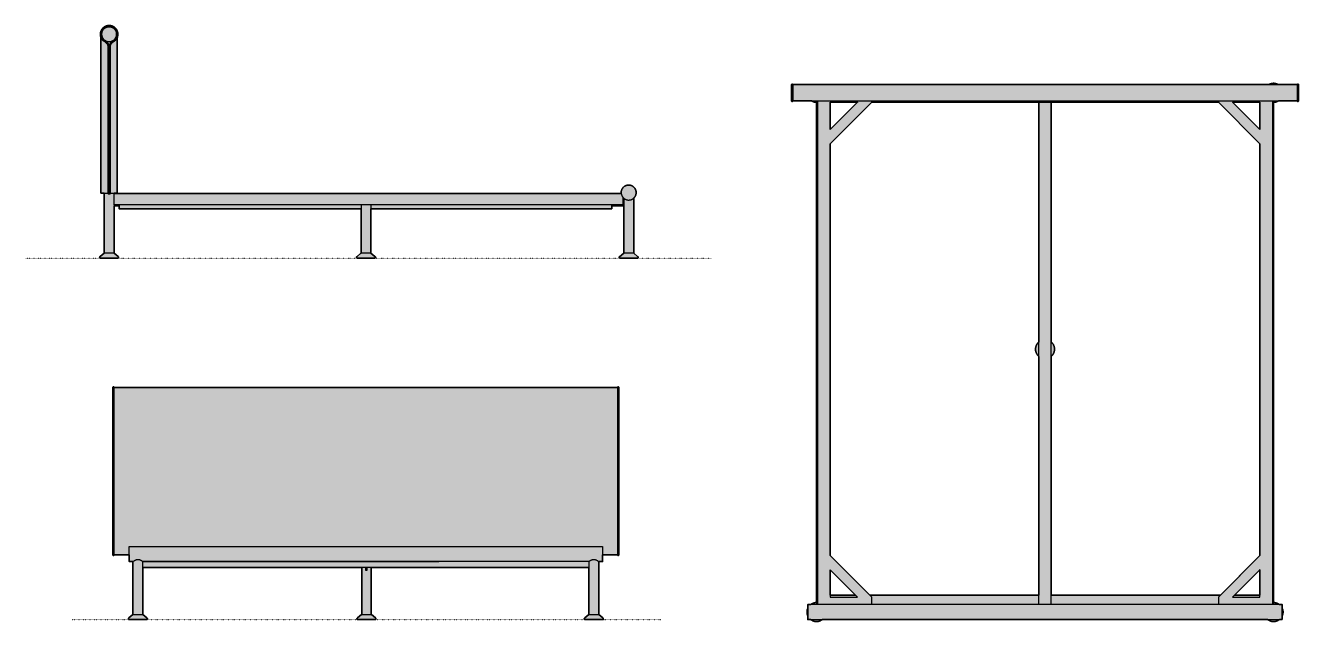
# Model space of a CAD drawing. Header units: millimetres. Extents: x 0 to 5092, y -1455 to 931.
import ezdxf

# ---------------------------------------------------------------- set-up
doc = ezdxf.new("R2010")
doc.units = ezdxf.units.MM
doc.linetypes.add('Dots', pattern=[1, 0, -1])
doc.layers.add('Blocks', color=7, linetype='Continuous')
doc.layers.add('Blocks$Fill', color=7, linetype='Continuous', true_color=0xffffff)
for name, color, linetype, lineweight, true_color in [('Blocks$Inner', 7, 'Continuous', 25, 0x007f00), ('Blocks$Outline', 7, 'Continuous', 35, 0xff3f3f), ('Groud', 7, 'Dots', 25, 0x243775)]:
    doc.layers.add(name, color=color, linetype=linetype, lineweight=lineweight, true_color=true_color)

# ---------------------------------------------------------------- blocks, each defined once
blk = doc.blocks.new('Tomoto bed180x200 Top')
at = {"layer": 'Blocks$Fill'}
h = blk.add_hatch(color=256, dxfattribs=at)
h.paths.add_polyline_path([(1563.4, 998.7), (1563.5, 998.9), (1563.5, 999), (1563.5, 999.1), (1563.6, 999.2), (1563.6, 999.2), (1563.6, 999.3), (1563.7, 999.4), (1563.7, 999.5), (1563.8, 999.5), (1563.8, 999.6), (1563.9, 999.7), (1563.9, 999.7), (1564, 999.8), (1564, 999.9), (1564.1, 999.9), (1564.2, 1000), (1564.2, 1000.1), (1564.3, 1000.1), (1564.4, 1000.2), (1564.4, 1000.2), (1564.5, 1000.3), (1564.6, 1000.3), (1564.6, 1000.4), (1564.7, 1000.4), (1564.8, 1000.4), (1564.9, 1000.5), (1565, 1000.5), (1565, 1000.5), (1565.1, 1000.6), (1565.2, 1000.6), (1565.3, 1000.6), (1565.4, 1000.6), (1565.5, 1000.6), (1565.5, 1000.6), (1565.6, 1000.7), (1565.7, 1000.7), (1565.8, 1000.7), (1565.9, 1000.7), (1566, 1000.7), (1566.1, 1000.7), (1566.1, 1000.7), (1566.2, 1000.6), (1566.3, 1000.6), (1566.4, 1000.6), (1566.5, 1000.6), (1566.6, 1000.6), (1566.7, 1000.5), (1566.7, 1000.5), (1566.8, 1000.5), (1566.9, 1000.4), (1567, 1000.4), (1567, 1000.4), (1567.1, 1000.3), (1567.2, 1000.3), (1567.3, 1000.2), (1567.3, 1000.2), (1567.4, 1000.1), (1567.5, 1000.1), (1567.5, 1000), (1567.6, 1000), (1567.7, 999.9), (1567.7, 999.8), (1567.8, 999.8), (1567.8, 999.7), (1567.9, 999.6), (1567.9, 999.6), (1568, 999.5), (1568, 999.4), (1568.1, 999.3), (1568.1, 999.3), (1568.1, 999.2), (1568.2, 999.1), (1568.2, 999), (1568.2, 998.9), (1568.3, 998.9), (1568.3, 998.8), (1568.3, 998.7), (1568.3, 998.6), (1568.3, 998.5), (1568.3, 998.4), (1568.3, 998.3), (1568.3, 998.3), (1568.3, 998.2), (1568.3, 933.6), (1568.3, 933.5), (1568.3, 933.4), (1568.3, 933.3), (1568.3, 933.2), (1568.3, 933.2), (1568.3, 933.1), (1568.3, 933), (1568.2, 932.9), (1568.2, 932.8), (1568.2, 932.7), (1568.1, 932.7), (1568.1, 932.6), (1568.1, 932.5), (1568, 932.4), (1568, 932.4), (1567.9, 932.3), (1567.9, 932.2), (1567.8, 932.1), (1567.8, 932.1), (1567.7, 932), (1567.7, 931.9), (1567.6, 931.9), (1567.5, 931.8), (1567.5, 931.8), (1567.4, 931.7), (1567.3, 931.7), (1567.3, 931.6), (1567.2, 931.6), (1567.1, 931.5), (1567, 931.5), (1567, 931.4), (1566.9, 931.4), (1566.8, 931.4), (1566.7, 931.3), (1566.6, 931.3), (1566.6, 931.3), (1566.5, 931.2), (1566.4, 931.2), (1566.3, 931.2), (1566.2, 931.2), (1566.1, 931.2), (1566.1, 931.2), (1566, 931.2), (1565.9, 931.2), (1565.8, 931.2), (1565.7, 931.2), (1565.6, 931.2), (1565.5, 931.2), (1565.5, 931.2), (1565.4, 931.2), (1565.3, 931.2), (1565.2, 931.3), (1565.1, 931.3), (1565, 931.3), (1565, 931.3), (1564.9, 931.4), (1564.8, 931.4), (1564.7, 931.4), (1564.6, 931.5), (1564.6, 931.5), (1564.5, 931.6), (1564.4, 931.6), (1564.4, 931.7), (1564.3, 931.7), (1564.2, 931.8), (1564.2, 931.8), (1564.1, 931.9), (1564, 932), (1564, 932), (1563.9, 932.1), (1563.9, 932.2), (1563.8, 932.2), (1563.8, 932.3), (1563.7, 932.4), (1563.7, 932.4), (1563.6, 932.5), (1563.6, 932.6), (1563.6, 932.7), (1563.5, 932.8), (1563.5, 932.8), (1563.5, 932.9), (1563.4, 933), (1563.4, 933.1), (1563.4, 933.2), (1487.6, 933.2), (1485.4, 932), (1484.3, 931.4), (1483.1, 930.9), (1481.9, 930.4), (1480.8, 930), (1479.6, 929.6), (1478.4, 929.3), (1477.1, 928.9), (1475.9, 928.7), (1474.7, 928.4), (1473.4, 928.3), (1472.2, 928.1), (1470.9, 928), (1469.6, 927.9), (1468.4, 927.9), (1468.4, -1074.1), (1471, -1074.2), (1472.3, -1074.3), (1473.6, -1074.4), (1475, -1074.7), (1476.3, -1074.9), (1477.5, -1075.2), (1478.8, -1075.5), (1480.1, -1075.9), (1481.3, -1076.4), (1482.6, -1076.8), (1483.8, -1077.3), (1485, -1077.9), (1486.2, -1078.5), (1487.3, -1079.1), (1488.5, -1079.8), (1489.6, -1080.5), (1490.7, -1081.3), (1491.7, -1082.1), (1503.4, -1082.1), (1503.4, -1097.3), (1504.3, -1099.8), (1504.7, -1101), (1505.1, -1102.3), (1505.4, -1103.6), (1505.7, -1104.9), (1505.9, -1106.2), (1506.1, -1107.5), (1506.2, -1108.8), (1506.3, -1110.1), (1506.4, -1111.4), (1506.4, -1112.7), (1506.3, -1114.1), (1506.2, -1115.4), (1506.1, -1116.7), (1505.9, -1118), (1505.7, -1119.3), (1505.4, -1120.6), (1505.1, -1121.9), (1504.7, -1123.2), (1504.3, -1124.4), (1503.9, -1125.7), (1503.4, -1126.9), (1503.4, -1142.1), (1491.7, -1142.1), (1489.6, -1143.6), (1488.5, -1144.3), (1487.3, -1145), (1486.2, -1145.7), (1485, -1146.3), (1483.8, -1146.8), (1482.6, -1147.3), (1481.3, -1147.8), (1480.1, -1148.2), (1478.8, -1148.6), (1477.5, -1149), (1476.3, -1149.3), (1475, -1149.5), (1473.7, -1149.7), (1472.3, -1149.9), (1471, -1150), (1469.7, -1150.1), (1468.4, -1150.1), (1467.1, -1150.1), (1465.7, -1150), (1464.4, -1149.9), (1463.1, -1149.7), (1461.8, -1149.5), (1460.5, -1149.3), (1459.2, -1149), (1457.9, -1148.6), (1456.7, -1148.2), (1455.4, -1147.8), (1454.2, -1147.3), (1453, -1146.8), (1451.8, -1146.3), (1450.6, -1145.7), (1449.4, -1145), (1448.3, -1144.3), (1447.2, -1143.6), (1446.1, -1142.9), (1445.1, -1142.1), (-336.5, -1142.1), (-337.4, -1142.9), (-338.5, -1143.6), (-339.6, -1144.3), (-340.7, -1145), (-341.9, -1145.7), (-343.1, -1146.3), (-344.3, -1146.8), (-345.5, -1147.3), (-346.7, -1147.8), (-348, -1148.2), (-349.2, -1148.6), (-350.5, -1149), (-351.8, -1149.3), (-353.1, -1149.5), (-354.4, -1149.7), (-355.7, -1149.9), (-357, -1150), (-358.3, -1150.1), (-359.7, -1150.1), (-361, -1150.1), (-362.3, -1150), (-363.6, -1149.9), (-364.9, -1149.7), (-366.2, -1149.5), (-367.5, -1149.3), (-368.8, -1149), (-370.1, -1148.6), (-371.4, -1148.2), (-372.6, -1147.8), (-373.8, -1147.3), (-375.1, -1146.8), (-376.3, -1146.3), (-377.4, -1145.7), (-378.6, -1145), (-379.7, -1144.3), (-380.8, -1143.6), (-381.9, -1142.9), (-383, -1142.1), (-394.7, -1142.1), (-394.7, -1126.9), (-395.6, -1124.4), (-396, -1123.2), (-396.4, -1121.9), (-396.7, -1120.6), (-397, -1119.3), (-397.2, -1118), (-397.4, -1116.7), (-397.5, -1115.4), (-397.6, -1114.1), (-397.7, -1112.7), (-397.7, -1111.4), (-397.6, -1110.1), (-397.5, -1108.8), (-397.4, -1107.5), (-397.2, -1106.2), (-397, -1104.9), (-396.7, -1103.6), (-396.4, -1102.3), (-396, -1101), (-395.6, -1099.8), (-395.2, -1098.5), (-394.7, -1097.3), (-394.7, -1082.1), (-383, -1082.1), (-380.8, -1080.5), (-379.7, -1079.8), (-378.6, -1079.1), (-377.4, -1078.5), (-376.3, -1077.9), (-375.1, -1077.3), (-373.8, -1076.8), (-372.6, -1076.4), (-371.4, -1075.9), (-370.1, -1075.5), (-368.8, -1075.2), (-367.5, -1074.9), (-366.2, -1074.7), (-364.9, -1074.4), (-363.6, -1074.3), (-362.3, -1074.2), (-361, -1074.1), (-359.7, -1074.1), (-359.7, 927.9), (-362.2, 928), (-363.4, 928.1), (-364.7, 928.3), (-365.9, 928.4), (-367.2, 928.7), (-368.4, 928.9), (-369.6, 929.3), (-370.8, 929.6), (-372, 930), (-373.2, 930.4), (-374.4, 930.9), (-375.5, 931.4), (-376.7, 932), (-377.8, 932.5), (-378.9, 933.2), (-454.7, 933.2), (-454.7, 933.1), (-454.7, 933), (-454.7, 932.9), (-454.8, 932.8), (-454.8, 932.8), (-454.8, 932.7), (-454.9, 932.6), (-454.9, 932.5), (-454.9, 932.4), (-455, 932.4), (-455, 932.3), (-455.1, 932.2), (-455.1, 932.2), (-455.2, 932.1), (-455.2, 932), (-455.3, 932), (-455.4, 931.9), (-455.4, 931.8), (-455.5, 931.8), (-455.6, 931.7), (-455.6, 931.7), (-455.7, 931.6), (-455.8, 931.6), (-455.8, 931.5), (-455.9, 931.5), (-456, 931.4), (-456.1, 931.4), (-456.1, 931.4), (-456.2, 931.3), (-456.3, 931.3), (-456.4, 931.3), (-456.5, 931.3), (-456.6, 931.2), (-456.6, 931.2), (-456.7, 931.2), (-456.8, 931.2), (-456.9, 931.2), (-457, 931.2), (-457.1, 931.2), (-457.2, 931.2), (-457.2, 931.2), (-457.3, 931.2), (-457.4, 931.2), (-457.5, 931.2), (-457.6, 931.2), (-457.7, 931.2), (-457.8, 931.2), (-457.8, 931.3), (-457.9, 931.3), (-458, 931.3), (-458.1, 931.4), (-458.2, 931.4), (-458.2, 931.4), (-458.3, 931.5), (-458.4, 931.5), (-458.5, 931.6), (-458.5, 931.6), (-458.6, 931.7), (-458.7, 931.7), (-458.7, 931.8), (-458.8, 931.8), (-458.9, 931.9), (-458.9, 931.9), (-459, 932), (-459, 932.1), (-459.1, 932.1), (-459.2, 932.2), (-459.2, 932.3), (-459.2, 932.4), (-459.3, 932.4), (-459.3, 932.5), (-459.4, 932.6), (-459.4, 932.7), (-459.4, 932.7), (-459.5, 932.8), (-459.5, 932.9), (-459.5, 933), (-459.5, 933.1), (-459.6, 933.2), (-459.6, 933.2), (-459.6, 933.3), (-459.6, 933.4), (-459.6, 933.5), (-459.6, 933.6), (-459.6, 933.7), (-459.6, 998.2), (-459.6, 998.2), (-459.6, 998.3), (-459.6, 998.4), (-459.6, 998.5), (-459.6, 998.6), (-459.6, 998.7), (-459.5, 998.8), (-459.5, 998.9), (-459.5, 998.9), (-459.5, 999), (-459.4, 999.1), (-459.4, 999.2), (-459.4, 999.3), (-459.3, 999.3), (-459.3, 999.4), (-459.2, 999.5), (-459.2, 999.6), (-459.2, 999.6), (-459.1, 999.7), (-459, 999.8), (-459, 999.8), (-458.9, 999.9), (-458.9, 1000), (-458.8, 1000), (-458.7, 1000.1), (-458.7, 1000.1), (-458.6, 1000.2), (-458.5, 1000.2), (-458.5, 1000.3), (-458.4, 1000.3), (-458.3, 1000.4), (-458.2, 1000.4), (-458.2, 1000.4), (-458.1, 1000.5), (-458, 1000.5), (-457.9, 1000.5), (-457.8, 1000.6), (-457.8, 1000.6), (-457.7, 1000.6), (-457.6, 1000.6), (-457.5, 1000.6), (-457.4, 1000.7), (-457.3, 1000.7), (-457.2, 1000.7), (-457.2, 1000.7), (-457.1, 1000.7), (-457, 1000.7), (-456.9, 1000.7), (-456.8, 1000.6), (-456.7, 1000.6), (-456.6, 1000.6), (-456.6, 1000.6), (-456.5, 1000.6), (-456.4, 1000.6), (-456.3, 1000.5), (-456.2, 1000.5), (-456.1, 1000.5), (-456.1, 1000.4), (-456, 1000.4), (-455.9, 1000.4), (-455.8, 1000.3), (-455.8, 1000.3), (-455.7, 1000.2), (-455.6, 1000.2), (-455.6, 1000.1), (-455.5, 1000.1), (-455.4, 1000), (-455.4, 999.9), (-455.3, 999.9), (-455.2, 999.8), (-455.2, 999.8), (-455.1, 999.7), (-455.1, 999.6), (-455, 999.5), (-455, 999.5), (-454.9, 999.4), (-454.9, 999.3), (-454.9, 999.2), (-454.8, 999.2), (-454.8, 999.1), (-454.8, 999), (-454.7, 998.9), (-454.7, 998.8), (-454.7, 998.8), (-454.7, 998.7), (1449.1, 998.7), (1451.4, 999.9), (1452.5, 1000.5), (1453.7, 1001), (1455, 1001.5), (1456.2, 1001.9), (1457.4, 1002.3), (1458.7, 1002.7), (1459.9, 1003), (1461.2, 1003.2), (1462.5, 1003.5), (1463.8, 1003.6), (1465.1, 1003.8), (1466.4, 1003.9), (1467.7, 1003.9), (1469, 1003.9), (1470.3, 1003.9), (1471.6, 1003.8), (1472.9, 1003.6), (1474.2, 1003.5), (1475.5, 1003.2), (1476.8, 1003), (1478, 1002.7), (1479.3, 1002.3), (1480.5, 1001.9), (1481.7, 1001.5), (1483, 1001), (1484.2, 1000.5), (1485.3, 999.9), (1486.5, 999.3), (1487.6, 998.7)], flags=0)
h.paths.add_polyline_path([(1413.4, 818.7), (1413.4, 927.9), (1304.2, 927.9)], flags=0)
h.paths.add_polyline_path([(-304.7, 818.7), (-195.5, 927.9), (-304.7, 927.9)], flags=0)
h.paths.add_polyline_path([(-304.7, -1044.1), (-203.5, -1044.1), (-304.7, -942.9)], flags=0)
h.paths.add_polyline_path([(1312.2, -1044.1), (1413.4, -1044.1), (1413.4, -942.9)], flags=0)
h.paths.add_polyline_path([(579.4, -1044.1), (1255.6, -1044.1), (1413.4, -886.3), (1413.4, 762.2), (1247.6, 927.9), (579.4, 927.9), (579.4, -31.5), (581.3, -33.3), (582.2, -34.2), (583.1, -35.2), (583.9, -36.2), (584.8, -37.3), (585.5, -38.3), (586.3, -39.4), (587, -40.6), (587.6, -41.7), (588.2, -42.9), (588.8, -44.1), (589.4, -45.3), (589.9, -46.5), (590.3, -47.7), (590.7, -49), (591.1, -50.3), (591.4, -51.6), (591.7, -52.9), (591.9, -54.2), (592.1, -55.5), (592.2, -56.8), (592.3, -58.1), (592.4, -59.4), (592.4, -60.7), (592.3, -62.1), (592.2, -63.4), (592.1, -64.7), (591.9, -66), (591.7, -67.3), (591.4, -68.6), (591.1, -69.9), (590.7, -71.2), (590.3, -72.4), (589.9, -73.7), (589.4, -74.9), (588.8, -76.1), (588.2, -77.3), (587.6, -78.5), (587, -79.6), (586.3, -80.7), (585.5, -81.8), (584.8, -82.9), (583.9, -83.9), (583.1, -85), (582.2, -85.9), (581.3, -86.9), (580.3, -87.8), (579.4, -88.7)], flags=0)
h.paths.add_polyline_path([(529.4, -1044.1), (529.4, -88.7), (527.4, -86.9), (526.5, -85.9), (525.6, -85), (524.8, -83.9), (524, -82.9), (523.2, -81.8), (522.5, -80.7), (521.8, -79.6), (521.1, -78.5), (520.5, -77.3), (519.9, -76.1), (519.4, -74.9), (518.9, -73.7), (518.4, -72.4), (518, -71.2), (517.7, -69.9), (517.3, -68.6), (517.1, -67.3), (516.8, -66), (516.6, -64.7), (516.5, -63.4), (516.4, -62.1), (516.4, -60.7), (516.4, -59.4), (516.4, -58.1), (516.5, -56.8), (516.6, -55.5), (516.8, -54.2), (517.1, -52.9), (517.3, -51.6), (517.7, -50.3), (518, -49), (518.4, -47.7), (518.9, -46.5), (519.4, -45.3), (519.9, -44.1), (520.5, -42.9), (521.1, -41.7), (521.8, -40.6), (522.5, -39.4), (523.2, -38.3), (524, -37.3), (524.8, -36.2), (525.6, -35.2), (526.5, -34.2), (527.4, -33.3), (528.4, -32.4), (529.4, -31.5), (529.4, 927.9), (-138.9, 927.9), (-304.7, 762.2), (-304.7, -886.3), (-146.9, -1044.1)], flags=0)
at = {"layer": 'Blocks$Inner'}
for p, q in [((-459.6, 998.7), (-459.5, 998.8)), ((-459.6, 998.6), (-459.6, 998.7)), ((-459.6, 998.5), (-459.6, 998.6)), ((-459.6, 998.4), (-459.6, 998.5)), ((-459.6, 998.3), (-459.6, 998.4)), ((-459.6, 998.2), (-459.6, 998.3)), ((-459.6, 998.3), (-459.6, 998.3)), ((-459.6, 933.7), (-459.6, 998.2)), ((-459.6, 998.2), (-459.6, 998.2)), ((-459.5, 999), (-459.4, 999.1)), ((-459.5, 998.9), (-459.5, 999)), ((-459.5, 998.8), (-459.5, 998.9)), ((-459.5, 998.9), (-459.5, 998.9)), ((-459.4, 999.2), (-459.4, 999.3)), ((-459.4, 999.3), (-459.3, 999.3)), ((-459.4, 999.1), (-459.4, 999.2)), ((-459.3, 999.4), (-459.2, 999.5)), ((-459.3, 999.3), (-459.3, 999.4)), ((-459.2, 999.6), (-459.1, 999.7)), ((-459.2, 999.5), (-459.2, 999.6)), ((-459.2, 999.6), (-459.2, 999.6)), ((-459.1, 999.7), (-459, 999.8)), ((-459, 999.8), (-458.9, 999.9)), ((-459, 999.8), (-459, 999.8)), ((-458.9, 999.9), (-458.9, 1000)), ((-458.9, 1000), (-458.8, 1000)), ((-458.8, 1000), (-458.7, 1000.1)), ((-458.7, 1000.1), (-458.6, 1000.2)), ((-458.7, 1000.1), (-458.7, 1000.1)), ((-458.6, 1000.2), (-458.5, 1000.2)), ((-458.5, 1000.2), (-458.5, 1000.3)), ((-458.5, 1000.3), (-458.4, 1000.3)), ((-458.4, 1000.3), (-458.3, 1000.4)), ((-458.3, 1000.4), (-458.2, 1000.4)), ((-458.2, 1000.4), (-458.1, 1000.5)), ((-458.2, 1000.4), (-458.2, 1000.4)), ((-458.1, 1000.5), (-458, 1000.5)), ((-458, 1000.5), (-457.9, 1000.5)), ((-457.9, 1000.5), (-457.8, 1000.6)), ((-457.8, 1000.6), (-457.8, 1000.6)), ((-457.8, 1000.6), (-457.7, 1000.6)), ((-457.7, 1000.6), (-457.6, 1000.6)), ((-457.6, 1000.6), (-457.5, 1000.6)), ((-457.5, 1000.6), (-457.4, 1000.7)), ((-457.4, 1000.7), (-457.3, 1000.7)), ((-457.3, 1000.7), (-457.2, 1000.7)), ((-457.2, 1000.7), (-457.2, 1000.7)), ((-457.2, 1000.7), (-457.1, 1000.7)), ((-457.1, 1000.7), (-457, 1000.7)), ((-457, 1000.7), (-456.9, 1000.7)), ((-456.9, 1000.7), (-456.8, 1000.6)), ((-456.8, 1000.6), (-456.7, 1000.6)), ((-456.7, 1000.6), (-456.6, 1000.6)), ((-456.6, 1000.6), (-456.6, 1000.6)), ((-456.6, 1000.6), (-456.5, 1000.6)), ((-456.5, 1000.6), (-456.4, 1000.6)), ((-456.4, 1000.6), (-456.3, 1000.5)), ((-456.3, 1000.5), (-456.2, 1000.5)), ((-456.2, 1000.5), (-456.1, 1000.5)), ((-456.1, 1000.5), (-456.1, 1000.4)), ((-456.1, 1000.4), (-456, 1000.4)), ((-456, 1000.4), (-455.9, 1000.4)), ((-455.9, 1000.4), (-455.8, 1000.3)), ((-455.8, 1000.3), (-455.8, 1000.3)), ((-455.8, 1000.3), (-455.7, 1000.2)), ((-455.7, 1000.2), (-455.6, 1000.2)), ((-455.6, 1000.2), (-455.6, 1000.1)), ((-455.6, 1000.1), (-455.5, 1000.1)), ((-455.5, 1000.1), (-455.4, 1000)), ((-455.4, 1000), (-455.4, 999.9)), ((-455.4, 999.9), (-455.3, 999.9)), ((-455.3, 999.9), (-455.2, 999.8)), ((-455.2, 999.8), (-455.2, 999.8)), ((-455.2, 999.8), (-455.1, 999.7)), ((-455.1, 999.7), (-455.1, 999.6)), ((-455.1, 999.6), (-455, 999.5)), ((-455, 999.5), (-455, 999.5)), ((-455, 999.5), (-454.9, 999.4)), ((-454.9, 999.4), (-454.9, 999.3)), ((-454.9, 999.3), (-454.9, 999.2)), ((-454.9, 999.2), (-454.8, 999.2)), ((-454.8, 999.2), (-454.8, 999.1)), ((-454.8, 999.1), (-454.8, 999)), ((-454.8, 999), (-454.7, 998.9)), ((-454.7, 998.9), (-454.7, 998.8)), ((-454.7, 998.8), (-454.7, 998.8)), ((-454.7, 998.8), (-454.7, 998.7)), ((-454.7, 998.7), (-454.7, 998.7)), ((-454.7, 998.7), (-454.7, 933.2)), ((-454.7, 998.7), (1563.4, 998.7)), ((1563.5, 998.9), (1563.4, 998.8)), ((1563.4, 998.8), (1563.4, 998.8)), ((1563.4, 998.8), (1563.4, 998.7)), ((1563.4, 998.7), (1563.4, 933.2)), ((1563.6, 999.2), (1563.5, 999.1)), ((1563.5, 999.1), (1563.5, 999)), ((1563.5, 999), (1563.5, 998.9)), ((1563.7, 999.4), (1563.6, 999.3)), ((1563.6, 999.3), (1563.6, 999.2)), ((1563.6, 999.2), (1563.6, 999.2)), ((1563.8, 999.5), (1563.7, 999.5)), ((1563.7, 999.5), (1563.7, 999.4)), ((1563.9, 999.7), (1563.8, 999.6)), ((1563.8, 999.6), (1563.8, 999.5)), ((1564, 999.8), (1563.9, 999.7)), ((1563.9, 999.7), (1563.9, 999.7)), ((1564.1, 999.9), (1564, 999.9)), ((1564, 999.9), (1564, 999.8)), ((1564.2, 1000), (1564.1, 999.9)), ((1564.3, 1000.1), (1564.2, 1000.1)), ((1564.2, 1000.1), (1564.2, 1000)), ((1564.4, 1000.2), (1564.3, 1000.1)), ((1564.5, 1000.3), (1564.4, 1000.2)), ((1564.4, 1000.2), (1564.4, 1000.2)), ((1564.6, 1000.3), (1564.5, 1000.3)), ((1564.7, 1000.4), (1564.6, 1000.4)), ((1564.6, 1000.4), (1564.6, 1000.3)), ((1564.8, 1000.4), (1564.7, 1000.4)), ((1564.9, 1000.5), (1564.8, 1000.4)), ((1565, 1000.5), (1564.9, 1000.5)), ((1565.1, 1000.6), (1565, 1000.5)), ((1565, 1000.5), (1565, 1000.5)), ((1565.2, 1000.6), (1565.1, 1000.6)), ((1565.3, 1000.6), (1565.2, 1000.6)), ((1565.4, 1000.6), (1565.3, 1000.6)), ((1565.5, 1000.6), (1565.4, 1000.6)), ((1565.6, 1000.7), (1565.5, 1000.6)), ((1565.5, 1000.6), (1565.5, 1000.6)), ((1565.7, 1000.7), (1565.6, 1000.7)), ((1565.8, 1000.7), (1565.7, 1000.7)), ((1565.9, 1000.7), (1565.8, 1000.7)), ((1566, 1000.7), (1565.9, 1000.7)), ((1566.1, 1000.7), (1566, 1000.7)), ((1566.2, 1000.6), (1566.1, 1000.7)), ((1566.1, 1000.7), (1566.1, 1000.7)), ((1566.3, 1000.6), (1566.2, 1000.6)), ((1566.4, 1000.6), (1566.3, 1000.6)), ((1566.5, 1000.6), (1566.4, 1000.6)), ((1566.6, 1000.6), (1566.5, 1000.6)), ((1566.7, 1000.5), (1566.6, 1000.6)), ((1566.8, 1000.5), (1566.7, 1000.5)), ((1566.7, 1000.5), (1566.7, 1000.5)), ((1566.9, 1000.4), (1566.8, 1000.5)), ((1567, 1000.4), (1566.9, 1000.4)), ((1567.1, 1000.3), (1567, 1000.4)), ((1567, 1000.4), (1567, 1000.4)), ((1567.2, 1000.3), (1567.1, 1000.3)), ((1567.3, 1000.2), (1567.2, 1000.3)), ((1567.4, 1000.1), (1567.3, 1000.2)), ((1567.3, 1000.2), (1567.3, 1000.2)), ((1567.5, 1000.1), (1567.4, 1000.1)), ((1567.5, 1000), (1567.5, 1000.1)), ((1567.6, 1000), (1567.5, 1000)), ((1567.7, 999.9), (1567.6, 1000)), ((1567.7, 999.8), (1567.7, 999.9)), ((1567.8, 999.8), (1567.7, 999.8)), ((1567.8, 999.7), (1567.8, 999.8)), ((1567.9, 999.6), (1567.8, 999.7)), ((1568, 999.5), (1567.9, 999.6)), ((1567.9, 999.6), (1567.9, 999.6)), ((1568, 999.4), (1568, 999.5)), ((1568.1, 999.3), (1568, 999.4)), ((1568.1, 999.2), (1568.1, 999.3)), ((1568.1, 999.3), (1568.1, 999.3)), ((1568.2, 999.1), (1568.1, 999.2)), ((1568.2, 999), (1568.2, 999.1)), ((1568.2, 998.9), (1568.2, 999)), ((1568.3, 998.9), (1568.2, 998.9)), ((1568.3, 998.8), (1568.3, 998.9)), ((1568.3, 998.7), (1568.3, 998.8)), ((1568.3, 998.6), (1568.3, 998.7)), ((1568.3, 998.5), (1568.3, 998.6)), ((1568.3, 998.4), (1568.3, 998.5)), ((1568.3, 998.3), (1568.3, 998.4)), ((1568.3, 998.2), (1568.3, 998.3)), ((1568.3, 998.3), (1568.3, 998.3)), ((1568.3, 933.7), (1568.3, 998.2)), ((-459.6, 933.6), (-459.6, 933.7)), ((-459.6, 933.5), (-459.6, 933.6)), ((-459.6, 933.4), (-459.6, 933.5)), ((-459.6, 933.3), (-459.6, 933.4)), ((-459.6, 933.2), (-459.6, 933.3)), ((-459.5, 933.1), (-459.6, 933.2)), ((-459.6, 933.2), (-459.6, 933.2)), ((-459.5, 933), (-459.5, 933.1)), ((-459.5, 932.9), (-459.5, 933)), ((-459.5, 932.8), (-459.5, 932.9)), ((-459.4, 932.7), (-459.5, 932.8)), ((-459.4, 932.6), (-459.4, 932.7)), ((-459.4, 932.7), (-459.4, 932.7)), ((-459.3, 932.5), (-459.4, 932.6)), ((-459.3, 932.4), (-459.3, 932.5)), ((-459.2, 932.4), (-459.3, 932.4)), ((-459.2, 932.3), (-459.2, 932.4)), ((-459.2, 932.2), (-459.2, 932.3)), ((-459.1, 932.1), (-459.2, 932.2)), ((-459, 932.1), (-459.1, 932.1)), ((-459, 932), (-459, 932.1)), ((-458.9, 931.9), (-459, 932)), ((-458.8, 931.8), (-458.9, 931.9)), ((-458.9, 931.9), (-458.9, 931.9)), ((-458.7, 931.8), (-458.8, 931.8)), ((-458.7, 931.7), (-458.7, 931.8)), ((-458.6, 931.7), (-458.7, 931.7)), ((-458.5, 931.6), (-458.6, 931.7)), ((-458.4, 931.5), (-458.5, 931.6)), ((-458.5, 931.6), (-458.5, 931.6)), ((-458.3, 931.5), (-458.4, 931.5)), ((-458.2, 931.4), (-458.3, 931.5)), ((-458.1, 931.4), (-458.2, 931.4)), ((-458.2, 931.4), (-458.2, 931.4)), ((-458, 931.3), (-458.1, 931.4)), ((-457.9, 931.3), (-458, 931.3)), ((-457.8, 931.3), (-457.9, 931.3)), ((-457.8, 931.2), (-457.8, 931.3)), ((-457.7, 931.2), (-457.8, 931.2)), ((-457.6, 931.2), (-457.7, 931.2)), ((-457.5, 931.2), (-457.6, 931.2)), ((-457.4, 931.2), (-457.5, 931.2)), ((-457.3, 931.2), (-457.4, 931.2)), ((-457.2, 931.2), (-457.3, 931.2)), ((-457.1, 931.2), (-457.2, 931.2)), ((-457.2, 931.2), (-457.2, 931.2)), ((-457, 931.2), (-457.1, 931.2)), ((-456.9, 931.2), (-457, 931.2)), ((-456.8, 931.2), (-456.9, 931.2)), ((-456.7, 931.2), (-456.8, 931.2)), ((-456.6, 931.2), (-456.7, 931.2)), ((-456.5, 931.3), (-456.6, 931.2)), ((-456.6, 931.2), (-456.6, 931.2)), ((-456.4, 931.3), (-456.5, 931.3)), ((-456.3, 931.3), (-456.4, 931.3)), ((-456.2, 931.3), (-456.3, 931.3)), ((-456.1, 931.4), (-456.2, 931.3)), ((-456, 931.4), (-456.1, 931.4)), ((-456.1, 931.4), (-456.1, 931.4)), ((-455.9, 931.5), (-456, 931.4)), ((-455.8, 931.5), (-455.9, 931.5)), ((-455.7, 931.6), (-455.8, 931.6)), ((-455.8, 931.6), (-455.8, 931.5)), ((-455.6, 931.7), (-455.7, 931.6)), ((-455.5, 931.8), (-455.6, 931.7)), ((-455.6, 931.7), (-455.6, 931.7)), ((-455.4, 931.8), (-455.5, 931.8)), ((-455.3, 932), (-455.4, 931.9)), ((-455.4, 931.9), (-455.4, 931.8)), ((-455.2, 932), (-455.3, 932)), ((-455.1, 932.2), (-455.2, 932.1)), ((-455.2, 932.1), (-455.2, 932)), ((-455, 932.3), (-455.1, 932.2)), ((-455.1, 932.2), (-455.1, 932.2)), ((-454.9, 932.4), (-455, 932.4)), ((-455, 932.4), (-455, 932.3)), ((-454.8, 932.7), (-454.9, 932.6)), ((-454.9, 932.6), (-454.9, 932.5)), ((-454.9, 932.5), (-454.9, 932.4)), ((-454.7, 932.9), (-454.8, 932.8)), ((-454.8, 932.8), (-454.8, 932.8)), ((-454.8, 932.8), (-454.8, 932.7)), ((-454.7, 933.2), (-454.7, 933.1)), ((-454.7, 933.1), (-454.7, 933)), ((-454.7, 933), (-454.7, 932.9)), ((-359.7, 933.2), (-359.7, -1082.1)), ((-355.7, 933.2), (-355.7, -1082.1)), ((529.4, -1082.1), (529.4, 933.2)), ((579.4, -1082.1), (579.4, 933.2)), ((1464.4, 933.2), (1464.4, -1082.1)), ((1468.4, 933.2), (1468.4, -1082.1)), ((1563.4, 933.2), (1563.4, 933.1)), ((1563.4, 933.1), (1563.4, 933)), ((1563.4, 933), (1563.5, 932.9)), ((1563.5, 932.9), (1563.5, 932.8)), ((1563.5, 932.8), (1563.5, 932.8)), ((1563.5, 932.8), (1563.6, 932.7)), ((1563.6, 932.7), (1563.6, 932.6)), ((1563.6, 932.6), (1563.6, 932.5)), ((1563.6, 932.5), (1563.7, 932.4)), ((1563.7, 932.4), (1563.7, 932.4)), ((1563.7, 932.4), (1563.8, 932.3)), ((1563.8, 932.3), (1563.8, 932.2)), ((1563.8, 932.2), (1563.9, 932.2)), ((1563.9, 932.2), (1563.9, 932.1)), ((1563.9, 932.1), (1564, 932)), ((1564, 932), (1564, 932)), ((1564, 932), (1564.1, 931.9)), ((1564.1, 931.9), (1564.2, 931.8)), ((1564.2, 931.8), (1564.2, 931.8)), ((1564.2, 931.8), (1564.3, 931.7)), ((1564.3, 931.7), (1564.4, 931.7)), ((1564.4, 931.7), (1564.4, 931.6)), ((1564.4, 931.6), (1564.5, 931.6)), ((1564.5, 931.6), (1564.6, 931.5)), ((1564.6, 931.5), (1564.6, 931.5)), ((1564.6, 931.5), (1564.7, 931.4)), ((1564.7, 931.4), (1564.8, 931.4)), ((1564.8, 931.4), (1564.9, 931.4)), ((1564.9, 931.4), (1565, 931.3)), ((1565, 931.3), (1565, 931.3)), ((1565, 931.3), (1565.1, 931.3)), ((1565.1, 931.3), (1565.2, 931.3)), ((1565.2, 931.3), (1565.3, 931.2)), ((1565.3, 931.2), (1565.4, 931.2)), ((1565.4, 931.2), (1565.5, 931.2)), ((1565.5, 931.2), (1565.5, 931.2)), ((1565.5, 931.2), (1565.6, 931.2)), ((1565.6, 931.2), (1565.7, 931.2)), ((1565.7, 931.2), (1565.8, 931.2)), ((1565.8, 931.2), (1565.9, 931.2)), ((1565.9, 931.2), (1566, 931.2)), ((1566, 931.2), (1566.1, 931.2)), ((1566.1, 931.2), (1566.1, 931.2)), ((1566.1, 931.2), (1566.2, 931.2)), ((1566.2, 931.2), (1566.3, 931.2)), ((1566.3, 931.2), (1566.4, 931.2)), ((1566.4, 931.2), (1566.5, 931.2)), ((1566.5, 931.2), (1566.6, 931.3)), ((1566.6, 931.3), (1566.6, 931.3)), ((1566.6, 931.3), (1566.7, 931.3)), ((1566.7, 931.3), (1566.8, 931.4)), ((1566.8, 931.4), (1566.9, 931.4)), ((1566.9, 931.4), (1567, 931.4)), ((1567, 931.4), (1567, 931.5)), ((1567, 931.5), (1567.1, 931.5)), ((1567.1, 931.5), (1567.2, 931.6)), ((1567.2, 931.6), (1567.3, 931.6)), ((1567.3, 931.6), (1567.3, 931.7)), ((1567.3, 931.7), (1567.4, 931.7)), ((1567.4, 931.7), (1567.5, 931.8)), ((1567.5, 931.8), (1567.6, 931.9)), ((1567.5, 931.8), (1567.5, 931.8)), ((1567.6, 931.9), (1567.7, 931.9)), ((1567.7, 932), (1567.8, 932.1)), ((1567.7, 931.9), (1567.7, 932)), ((1567.8, 932.1), (1567.9, 932.2)), ((1567.8, 932.1), (1567.8, 932.1)), ((1567.9, 932.3), (1568, 932.4)), ((1567.9, 932.2), (1567.9, 932.3)), ((1568, 932.4), (1568.1, 932.5)), ((1568, 932.4), (1568, 932.4)), ((1568.1, 932.6), (1568.1, 932.7)), ((1568.1, 932.7), (1568.2, 932.7)), ((1568.1, 932.5), (1568.1, 932.6)), ((1568.2, 932.9), (1568.3, 933)), ((1568.2, 932.8), (1568.2, 932.9)), ((1568.2, 932.7), (1568.2, 932.8)), ((1568.3, 933.6), (1568.3, 933.7)), ((1568.3, 933.5), (1568.3, 933.6)), ((1568.3, 933.4), (1568.3, 933.5)), ((1568.3, 933.3), (1568.3, 933.4)), ((1568.3, 933.2), (1568.3, 933.3)), ((1568.3, 933.1), (1568.3, 933.2)), ((1568.3, 933.2), (1568.3, 933.2)), ((1568.3, 933), (1568.3, 933.1)), ((-304.7, -1044.1), (-203.5, -1044.1)), ((1413.4, -1044.1), (1312.2, -1044.1)), ((1503.4, -1082.1), (-394.7, -1082.1)), ((-394.7, -1082.1), (-394.7, -1142.1)), ((1503.4, -1142.1), (1503.4, -1082.1)), ((-394.7, -1142.1), (1503.4, -1142.1))]:
    blk.add_line(p, q, dxfattribs=at)
for points in [[(1487.6, 998.7), (1486.5, 999.3), (1485.3, 999.9), (1484.2, 1000.5), (1483, 1001), (1481.7, 1001.5), (1480.5, 1001.9), (1479.3, 1002.3), (1478, 1002.7), (1476.8, 1003), (1475.5, 1003.2), (1474.2, 1003.5), (1472.9, 1003.6), (1471.6, 1003.8), (1470.3, 1003.9), (1469, 1003.9), (1467.7, 1003.9), (1466.4, 1003.9), (1465.1, 1003.8), (1463.8, 1003.6), (1462.5, 1003.5), (1461.2, 1003.2), (1459.9, 1003), (1458.7, 1002.7), (1457.4, 1002.3), (1456.2, 1001.9), (1455, 1001.5), (1453.7, 1001), (1452.5, 1000.5), (1451.4, 999.9), (1450.2, 999.3), (1449.1, 998.7)], [(-454.7, 933.2), (1563.4, 933.2)], [(-359.7, 927.9), (-360.9, 927.9), (-362.2, 928), (-363.4, 928.1), (-364.7, 928.3), (-365.9, 928.4), (-367.2, 928.7), (-368.4, 928.9), (-369.6, 929.3), (-370.8, 929.6), (-372, 930), (-373.2, 930.4), (-374.4, 930.9), (-375.5, 931.4), (-376.7, 932), (-377.8, 932.5), (-378.9, 933.2)], [(-138.9, -1082.1), (-138.9, -1052.1), (-304.7, -886.3), (-304.7, 762.2), (-138.9, 927.9), (-138.9, 933.2)], [(-138.9, 927.9), (1247.6, 927.9)], [(1247.6, 933.2), (1247.6, 927.9), (1413.4, 762.2), (1413.4, -886.3), (1247.6, -1052.1), (1247.6, -1082.1)], [(1487.6, 933.2), (1486.5, 932.5), (1485.4, 932), (1484.3, 931.4), (1483.1, 930.9), (1481.9, 930.4), (1480.8, 930), (1479.6, 929.6), (1478.4, 929.3), (1477.1, 928.9), (1475.9, 928.7), (1474.7, 928.4), (1473.4, 928.3), (1472.2, 928.1), (1470.9, 928), (1469.6, 927.9), (1468.4, 927.9)], [(529.4, -88.7), (528.4, -87.8), (527.4, -86.9), (526.5, -85.9), (525.6, -85), (524.8, -83.9), (524, -82.9), (523.2, -81.8), (522.5, -80.7), (521.8, -79.6), (521.1, -78.5), (520.5, -77.3), (519.9, -76.1), (519.4, -74.9), (518.9, -73.7), (518.4, -72.4), (518, -71.2), (517.7, -69.9), (517.3, -68.6), (517.1, -67.3), (516.8, -66), (516.6, -64.7), (516.5, -63.4), (516.4, -62.1), (516.4, -60.7), (516.4, -59.4), (516.4, -58.1), (516.5, -56.8), (516.6, -55.5), (516.8, -54.2), (517.1, -52.9), (517.3, -51.6), (517.7, -50.3), (518, -49), (518.4, -47.7), (518.9, -46.5), (519.4, -45.3), (519.9, -44.1), (520.5, -42.9), (521.1, -41.7), (521.8, -40.6), (522.5, -39.4), (523.2, -38.3), (524, -37.3), (524.8, -36.2), (525.6, -35.2), (526.5, -34.2), (527.4, -33.3), (528.4, -32.4), (529.4, -31.5)], [(579.4, -31.5), (580.3, -32.4), (581.3, -33.3), (582.2, -34.2), (583.1, -35.2), (583.9, -36.2), (584.8, -37.3), (585.5, -38.3), (586.3, -39.4), (587, -40.6), (587.6, -41.7), (588.2, -42.9), (588.8, -44.1), (589.4, -45.3), (589.9, -46.5), (590.3, -47.7), (590.7, -49), (591.1, -50.3), (591.4, -51.6), (591.7, -52.9), (591.9, -54.2), (592.1, -55.5), (592.2, -56.8), (592.3, -58.1), (592.4, -59.4), (592.4, -60.7), (592.3, -62.1), (592.2, -63.4), (592.1, -64.7), (591.9, -66), (591.7, -67.3), (591.4, -68.6), (591.1, -69.9), (590.7, -71.2), (590.3, -72.4), (589.9, -73.7), (589.4, -74.9), (588.8, -76.1), (588.2, -77.3), (587.6, -78.5), (587, -79.6), (586.3, -80.7), (585.5, -81.8), (584.8, -82.9), (583.9, -83.9), (583.1, -85), (582.2, -85.9), (581.3, -86.9), (580.3, -87.8), (579.4, -88.7)], [(-146.9, -1044.1), (529.4, -1044.1)], [(1255.6, -1044.1), (579.4, -1044.1)], [(-394.7, -1097.3), (-395.2, -1098.5), (-395.6, -1099.8), (-396, -1101), (-396.4, -1102.3), (-396.7, -1103.6), (-397, -1104.9), (-397.2, -1106.2), (-397.4, -1107.5), (-397.5, -1108.8), (-397.6, -1110.1), (-397.7, -1111.4), (-397.7, -1112.7), (-397.6, -1114.1), (-397.5, -1115.4), (-397.4, -1116.7), (-397.2, -1118), (-397, -1119.3), (-396.7, -1120.6), (-396.4, -1121.9), (-396, -1123.2), (-395.6, -1124.4), (-395.2, -1125.7), (-394.7, -1126.9)], [(-383, -1082.1), (-381.9, -1081.3), (-380.8, -1080.5), (-379.7, -1079.8), (-378.6, -1079.1), (-377.4, -1078.5), (-376.3, -1077.9), (-375.1, -1077.3), (-373.8, -1076.8), (-372.6, -1076.4), (-371.4, -1075.9), (-370.1, -1075.5), (-368.8, -1075.2), (-367.5, -1074.9), (-366.2, -1074.7), (-364.9, -1074.4), (-363.6, -1074.3), (-362.3, -1074.2), (-361, -1074.1), (-359.7, -1074.1)], [(1468.4, -1074.1), (1469.7, -1074.1), (1471, -1074.2), (1472.3, -1074.3), (1473.6, -1074.4), (1475, -1074.7), (1476.3, -1074.9), (1477.5, -1075.2), (1478.8, -1075.5), (1480.1, -1075.9), (1481.3, -1076.4), (1482.6, -1076.8), (1483.8, -1077.3), (1485, -1077.9), (1486.2, -1078.5), (1487.3, -1079.1), (1488.5, -1079.8), (1489.6, -1080.5), (1490.7, -1081.3), (1491.7, -1082.1)], [(1503.4, -1126.9), (1503.9, -1125.7), (1504.3, -1124.4), (1504.7, -1123.2), (1505.1, -1121.9), (1505.4, -1120.6), (1505.7, -1119.3), (1505.9, -1118), (1506.1, -1116.7), (1506.2, -1115.4), (1506.3, -1114.1), (1506.4, -1112.7), (1506.4, -1111.4), (1506.3, -1110.1), (1506.2, -1108.8), (1506.1, -1107.5), (1505.9, -1106.2), (1505.7, -1104.9), (1505.4, -1103.6), (1505.1, -1102.3), (1504.7, -1101), (1504.3, -1099.8), (1503.9, -1098.5), (1503.4, -1097.3)], [(-383, -1142.1), (-381.9, -1142.9), (-380.8, -1143.6), (-379.7, -1144.3), (-378.6, -1145), (-377.4, -1145.7), (-376.3, -1146.3), (-375.1, -1146.8), (-373.8, -1147.3), (-372.6, -1147.8), (-371.4, -1148.2), (-370.1, -1148.6), (-368.8, -1149), (-367.5, -1149.3), (-366.2, -1149.5), (-364.9, -1149.7), (-363.6, -1149.9), (-362.3, -1150), (-361, -1150.1), (-359.7, -1150.1), (-358.3, -1150.1), (-357, -1150), (-355.7, -1149.9), (-354.4, -1149.7), (-353.1, -1149.5), (-351.8, -1149.3), (-350.5, -1149), (-349.2, -1148.6), (-348, -1148.2), (-346.7, -1147.8), (-345.5, -1147.3), (-344.3, -1146.8), (-343.1, -1146.3), (-341.9, -1145.7), (-340.7, -1145), (-339.6, -1144.3), (-338.5, -1143.6), (-337.4, -1142.9), (-336.5, -1142.1)], [(1445.1, -1142.1), (1446.1, -1142.9), (1447.2, -1143.6), (1448.3, -1144.3), (1449.4, -1145), (1450.6, -1145.7), (1451.8, -1146.3), (1453, -1146.8), (1454.2, -1147.3), (1455.4, -1147.8), (1456.7, -1148.2), (1457.9, -1148.6), (1459.2, -1149), (1460.5, -1149.3), (1461.8, -1149.5), (1463.1, -1149.7), (1464.4, -1149.9), (1465.7, -1150), (1467.1, -1150.1), (1468.4, -1150.1), (1469.7, -1150.1), (1471, -1150), (1472.3, -1149.9), (1473.7, -1149.7), (1475, -1149.5), (1476.3, -1149.3), (1477.5, -1149), (1478.8, -1148.6), (1480.1, -1148.2), (1481.3, -1147.8), (1482.6, -1147.3), (1483.8, -1146.8), (1485, -1146.3), (1486.2, -1145.7), (1487.3, -1145), (1488.5, -1144.3), (1489.6, -1143.6), (1490.7, -1142.9), (1491.7, -1142.1)]]:
    blk.add_lwpolyline(points, dxfattribs=at)
for points in [[(-304.7, 818.7), (-304.7, 927.9), (-195.5, 927.9)], [(1413.4, 818.7), (1413.4, 927.9), (1304.2, 927.9)], [(-304.7, -942.9), (-304.7, -1052.1), (-195.5, -1052.1)], [(1304.2, -1052.1), (1413.4, -1052.1), (1413.4, -942.9)]]:
    blk.add_lwpolyline(points, close=True, dxfattribs=at)
at = {"layer": 'Blocks$Outline'}
for points in [[(-459.6, 998.2), (-459.6, 998.3), (-459.6, 998.3), (-459.6, 998.4), (-459.6, 998.5), (-459.6, 998.6), (-459.6, 998.7), (-459.5, 998.8), (-459.5, 998.9), (-459.5, 998.9), (-459.5, 999), (-459.4, 999.1), (-459.4, 999.2), (-459.4, 999.3), (-459.3, 999.3), (-459.3, 999.4), (-459.2, 999.5), (-459.2, 999.6), (-459.2, 999.6), (-459.1, 999.7), (-459, 999.8), (-459, 999.8), (-458.9, 999.9), (-458.9, 1000), (-458.8, 1000), (-458.7, 1000.1), (-458.7, 1000.1), (-458.6, 1000.2), (-458.5, 1000.2), (-458.5, 1000.3), (-458.4, 1000.3), (-458.3, 1000.4), (-458.2, 1000.4), (-458.2, 1000.4), (-458.1, 1000.5), (-458, 1000.5), (-457.9, 1000.5), (-457.8, 1000.6), (-457.8, 1000.6), (-457.7, 1000.6), (-457.6, 1000.6), (-457.5, 1000.6), (-457.4, 1000.7), (-457.3, 1000.7), (-457.2, 1000.7), (-457.2, 1000.7), (-457.1, 1000.7), (-457, 1000.7), (-456.9, 1000.7), (-456.8, 1000.6), (-456.7, 1000.6), (-456.6, 1000.6), (-456.6, 1000.6), (-456.5, 1000.6), (-456.4, 1000.6), (-456.3, 1000.5), (-456.2, 1000.5), (-456.1, 1000.5), (-456.1, 1000.4), (-456, 1000.4), (-455.9, 1000.4), (-455.8, 1000.3), (-455.8, 1000.3), (-455.7, 1000.2), (-455.6, 1000.2), (-455.6, 1000.1), (-455.5, 1000.1), (-455.4, 1000), (-455.4, 999.9), (-455.3, 999.9), (-455.2, 999.8), (-455.2, 999.8), (-455.1, 999.7), (-455.1, 999.6), (-455, 999.5), (-455, 999.5), (-454.9, 999.4), (-454.9, 999.3), (-454.9, 999.2), (-454.8, 999.2), (-454.8, 999.1), (-454.8, 999), (-454.7, 998.9), (-454.7, 998.8), (-454.7, 998.8), (-454.7, 998.7), (1449.1, 998.7)], [(-454.7, 933.2), (-454.7, 933.1), (-454.7, 933), (-454.7, 932.9), (-454.8, 932.8), (-454.8, 932.8), (-454.8, 932.7), (-454.9, 932.6), (-454.9, 932.5), (-454.9, 932.4), (-455, 932.4), (-455, 932.3), (-455.1, 932.2), (-455.1, 932.2), (-455.2, 932.1), (-455.2, 932), (-455.3, 932), (-455.4, 931.9), (-455.4, 931.8), (-455.5, 931.8), (-455.6, 931.7), (-455.6, 931.7), (-455.7, 931.6), (-455.8, 931.6), (-455.8, 931.5), (-455.9, 931.5), (-456, 931.4), (-456.1, 931.4), (-456.1, 931.4), (-456.2, 931.3), (-456.3, 931.3), (-456.4, 931.3), (-456.5, 931.3), (-456.6, 931.2), (-456.6, 931.2), (-456.7, 931.2), (-456.8, 931.2), (-456.9, 931.2), (-457, 931.2), (-457.1, 931.2), (-457.2, 931.2), (-457.2, 931.2), (-457.3, 931.2), (-457.4, 931.2), (-457.5, 931.2), (-457.6, 931.2), (-457.7, 931.2), (-457.8, 931.2), (-457.8, 931.3), (-457.9, 931.3), (-458, 931.3), (-458.1, 931.4), (-458.2, 931.4), (-458.2, 931.4), (-458.3, 931.5), (-458.4, 931.5), (-458.5, 931.6), (-458.5, 931.6), (-458.6, 931.7), (-458.7, 931.7), (-458.7, 931.8), (-458.8, 931.8), (-458.9, 931.9), (-458.9, 931.9), (-459, 932), (-459, 932.1), (-459.1, 932.1), (-459.2, 932.2), (-459.2, 932.3), (-459.2, 932.4), (-459.3, 932.4), (-459.3, 932.5), (-459.4, 932.6), (-459.4, 932.7), (-459.4, 932.7), (-459.5, 932.8), (-459.5, 932.9), (-459.5, 933), (-459.5, 933.1), (-459.6, 933.2), (-459.6, 933.2), (-459.6, 933.3), (-459.6, 933.4), (-459.6, 933.5), (-459.6, 933.6), (-459.6, 933.7), (-459.6, 998.2), (-459.6, 998.2)], [(-459.6, 998.2), (-459.6, 998.2)], [(1449.1, 998.7), (1450.2, 999.3), (1451.4, 999.9), (1452.5, 1000.5), (1453.7, 1001), (1455, 1001.5), (1456.2, 1001.9), (1457.4, 1002.3), (1458.7, 1002.7), (1459.9, 1003), (1461.2, 1003.2), (1462.5, 1003.5), (1463.8, 1003.6), (1465.1, 1003.8), (1466.4, 1003.9), (1467.7, 1003.9), (1469, 1003.9), (1470.3, 1003.9), (1471.6, 1003.8), (1472.9, 1003.6), (1474.2, 1003.5), (1475.5, 1003.2), (1476.8, 1003), (1478, 1002.7), (1479.3, 1002.3), (1480.5, 1001.9), (1481.7, 1001.5), (1483, 1001), (1484.2, 1000.5), (1485.3, 999.9), (1486.5, 999.3), (1487.6, 998.7)], [(1487.6, 998.7), (1563.4, 998.7)], [(1563.4, 998.7), (1563.4, 998.8), (1563.4, 998.8), (1563.5, 998.9), (1563.5, 999), (1563.5, 999.1), (1563.6, 999.2), (1563.6, 999.2), (1563.6, 999.3), (1563.7, 999.4), (1563.7, 999.5), (1563.8, 999.5), (1563.8, 999.6), (1563.9, 999.7), (1563.9, 999.7), (1564, 999.8), (1564, 999.9), (1564.1, 999.9), (1564.2, 1000), (1564.2, 1000.1), (1564.3, 1000.1), (1564.4, 1000.2), (1564.4, 1000.2), (1564.5, 1000.3), (1564.6, 1000.3), (1564.6, 1000.4), (1564.7, 1000.4), (1564.8, 1000.4), (1564.9, 1000.5), (1565, 1000.5), (1565, 1000.5), (1565.1, 1000.6), (1565.2, 1000.6), (1565.3, 1000.6), (1565.4, 1000.6), (1565.5, 1000.6), (1565.5, 1000.6), (1565.6, 1000.7), (1565.7, 1000.7), (1565.8, 1000.7), (1565.9, 1000.7), (1566, 1000.7), (1566.1, 1000.7), (1566.1, 1000.7), (1566.2, 1000.6), (1566.3, 1000.6), (1566.4, 1000.6), (1566.5, 1000.6), (1566.6, 1000.6), (1566.7, 1000.5), (1566.7, 1000.5), (1566.8, 1000.5), (1566.9, 1000.4), (1567, 1000.4), (1567, 1000.4), (1567.1, 1000.3), (1567.2, 1000.3), (1567.3, 1000.2), (1567.3, 1000.2), (1567.4, 1000.1), (1567.5, 1000.1), (1567.5, 1000), (1567.6, 1000), (1567.7, 999.9), (1567.7, 999.8), (1567.8, 999.8), (1567.8, 999.7), (1567.9, 999.6), (1567.9, 999.6), (1568, 999.5), (1568, 999.4), (1568.1, 999.3), (1568.1, 999.3), (1568.1, 999.2), (1568.2, 999.1), (1568.2, 999), (1568.2, 998.9), (1568.3, 998.9), (1568.3, 998.8), (1568.3, 998.7), (1568.3, 998.6), (1568.3, 998.5), (1568.3, 998.4), (1568.3, 998.3), (1568.3, 998.3), (1568.3, 998.2), (1568.3, 933.7), (1568.3, 933.6), (1568.3, 933.5), (1568.3, 933.4), (1568.3, 933.3), (1568.3, 933.2), (1568.3, 933.2), (1568.3, 933.1), (1568.3, 933), (1568.2, 932.9), (1568.2, 932.8), (1568.2, 932.7), (1568.1, 932.7), (1568.1, 932.6), (1568.1, 932.5), (1568, 932.4), (1568, 932.4), (1567.9, 932.3), (1567.9, 932.2), (1567.8, 932.1), (1567.8, 932.1), (1567.7, 932), (1567.7, 931.9), (1567.6, 931.9), (1567.5, 931.8), (1567.5, 931.8), (1567.4, 931.7), (1567.3, 931.7), (1567.3, 931.6), (1567.2, 931.6), (1567.1, 931.5), (1567, 931.5), (1567, 931.4), (1566.9, 931.4), (1566.8, 931.4), (1566.7, 931.3), (1566.6, 931.3), (1566.6, 931.3), (1566.5, 931.2), (1566.4, 931.2), (1566.3, 931.2), (1566.2, 931.2), (1566.1, 931.2), (1566.1, 931.2), (1566, 931.2), (1565.9, 931.2), (1565.8, 931.2), (1565.7, 931.2), (1565.6, 931.2), (1565.5, 931.2), (1565.5, 931.2), (1565.4, 931.2), (1565.3, 931.2), (1565.2, 931.3), (1565.1, 931.3), (1565, 931.3), (1565, 931.3), (1564.9, 931.4), (1564.8, 931.4), (1564.7, 931.4), (1564.6, 931.5), (1564.6, 931.5), (1564.5, 931.6), (1564.4, 931.6), (1564.4, 931.7), (1564.3, 931.7), (1564.2, 931.8), (1564.2, 931.8), (1564.1, 931.9), (1564, 932), (1564, 932), (1563.9, 932.1), (1563.9, 932.2), (1563.8, 932.2), (1563.8, 932.3), (1563.7, 932.4), (1563.7, 932.4), (1563.6, 932.5), (1563.6, 932.6), (1563.6, 932.7), (1563.5, 932.8), (1563.5, 932.8), (1563.5, 932.9), (1563.4, 933), (1563.4, 933.1), (1563.4, 933.2)], [(-378.9, 933.2), (-454.7, 933.2)], [(-359.7, 927.9), (-360.9, 927.9), (-362.2, 928), (-363.4, 928.1), (-364.7, 928.3), (-365.9, 928.4), (-367.2, 928.7), (-368.4, 928.9), (-369.6, 929.3), (-370.8, 929.6), (-372, 930), (-373.2, 930.4), (-374.4, 930.9), (-375.5, 931.4), (-376.7, 932), (-377.8, 932.5), (-378.9, 933.2)], [(-359.7, -1074.1), (-359.7, 927.9)], [(-138.9, 927.9), (-304.7, 762.2), (-304.7, -886.3), (-146.9, -1044.1)], [(529.4, 927.9), (-138.9, 927.9)], [(529.4, -31.5), (529.4, 927.9)], [(1247.6, 927.9), (579.4, 927.9)], [(579.4, 927.9), (579.4, -31.5)], [(1255.6, -1044.1), (1413.4, -886.3), (1413.4, 762.2), (1247.6, 927.9)], [(1487.6, 933.2), (1486.5, 932.5), (1485.4, 932), (1484.3, 931.4), (1483.1, 930.9), (1481.9, 930.4), (1480.8, 930), (1479.6, 929.6), (1478.4, 929.3), (1477.1, 928.9), (1475.9, 928.7), (1474.7, 928.4), (1473.4, 928.3), (1472.2, 928.1), (1470.9, 928), (1469.6, 927.9), (1468.4, 927.9)], [(1468.4, 927.9), (1468.4, -1074.1)], [(1563.4, 933.2), (1487.6, 933.2)], [(529.4, -88.7), (528.4, -87.8), (527.4, -86.9), (526.5, -85.9), (525.6, -85), (524.8, -83.9), (524, -82.9), (523.2, -81.8), (522.5, -80.7), (521.8, -79.6), (521.1, -78.5), (520.5, -77.3), (519.9, -76.1), (519.4, -74.9), (518.9, -73.7), (518.4, -72.4), (518, -71.2), (517.7, -69.9), (517.3, -68.6), (517.1, -67.3), (516.8, -66), (516.6, -64.7), (516.5, -63.4), (516.4, -62.1), (516.4, -60.7), (516.4, -59.4), (516.4, -58.1), (516.5, -56.8), (516.6, -55.5), (516.8, -54.2), (517.1, -52.9), (517.3, -51.6), (517.7, -50.3), (518, -49), (518.4, -47.7), (518.9, -46.5), (519.4, -45.3), (519.9, -44.1), (520.5, -42.9), (521.1, -41.7), (521.8, -40.6), (522.5, -39.4), (523.2, -38.3), (524, -37.3), (524.8, -36.2), (525.6, -35.2), (526.5, -34.2), (527.4, -33.3), (528.4, -32.4), (529.4, -31.5)], [(579.4, -31.5), (580.3, -32.4), (581.3, -33.3), (582.2, -34.2), (583.1, -35.2), (583.9, -36.2), (584.8, -37.3), (585.5, -38.3), (586.3, -39.4), (587, -40.6), (587.6, -41.7), (588.2, -42.9), (588.8, -44.1), (589.4, -45.3), (589.9, -46.5), (590.3, -47.7), (590.7, -49), (591.1, -50.3), (591.4, -51.6), (591.7, -52.9), (591.9, -54.2), (592.1, -55.5), (592.2, -56.8), (592.3, -58.1), (592.4, -59.4), (592.4, -60.7), (592.3, -62.1), (592.2, -63.4), (592.1, -64.7), (591.9, -66), (591.7, -67.3), (591.4, -68.6), (591.1, -69.9), (590.7, -71.2), (590.3, -72.4), (589.9, -73.7), (589.4, -74.9), (588.8, -76.1), (588.2, -77.3), (587.6, -78.5), (587, -79.6), (586.3, -80.7), (585.5, -81.8), (584.8, -82.9), (583.9, -83.9), (583.1, -85), (582.2, -85.9), (581.3, -86.9), (580.3, -87.8), (579.4, -88.7)], [(529.4, -1044.1), (529.4, -88.7)], [(579.4, -88.7), (579.4, -1044.1)], [(-203.5, -1044.1), (-304.7, -942.9)], [(-304.7, -942.9), (-304.7, -1044.1)], [(1413.4, -1044.1), (1413.4, -942.9), (1312.2, -1044.1)], [(-304.7, -1044.1), (-203.5, -1044.1)], [(-146.9, -1044.1), (529.4, -1044.1)], [(579.4, -1044.1), (1255.6, -1044.1)], [(1312.2, -1044.1), (1413.4, -1044.1)], [(-394.7, -1126.9), (-395.2, -1125.7), (-395.6, -1124.4), (-396, -1123.2), (-396.4, -1121.9), (-396.7, -1120.6), (-397, -1119.3), (-397.2, -1118), (-397.4, -1116.7), (-397.5, -1115.4), (-397.6, -1114.1), (-397.7, -1112.7), (-397.7, -1111.4), (-397.6, -1110.1), (-397.5, -1108.8), (-397.4, -1107.5), (-397.2, -1106.2), (-397, -1104.9), (-396.7, -1103.6), (-396.4, -1102.3), (-396, -1101), (-395.6, -1099.8), (-395.2, -1098.5), (-394.7, -1097.3)], [(-394.7, -1097.3), (-394.7, -1082.1), (-383, -1082.1)], [(-383, -1082.1), (-381.9, -1081.3), (-380.8, -1080.5), (-379.7, -1079.8), (-378.6, -1079.1), (-377.4, -1078.5), (-376.3, -1077.9), (-375.1, -1077.3), (-373.8, -1076.8), (-372.6, -1076.4), (-371.4, -1075.9), (-370.1, -1075.5), (-368.8, -1075.2), (-367.5, -1074.9), (-366.2, -1074.7), (-364.9, -1074.4), (-363.6, -1074.3), (-362.3, -1074.2), (-361, -1074.1), (-359.7, -1074.1)], [(1468.4, -1074.1), (1469.7, -1074.1), (1471, -1074.2), (1472.3, -1074.3), (1473.6, -1074.4), (1475, -1074.7), (1476.3, -1074.9), (1477.5, -1075.2), (1478.8, -1075.5), (1480.1, -1075.9), (1481.3, -1076.4), (1482.6, -1076.8), (1483.8, -1077.3), (1485, -1077.9), (1486.2, -1078.5), (1487.3, -1079.1), (1488.5, -1079.8), (1489.6, -1080.5), (1490.7, -1081.3), (1491.7, -1082.1)], [(1491.7, -1082.1), (1503.4, -1082.1), (1503.4, -1097.3)], [(1503.4, -1097.3), (1503.9, -1098.5), (1504.3, -1099.8), (1504.7, -1101), (1505.1, -1102.3), (1505.4, -1103.6), (1505.7, -1104.9), (1505.9, -1106.2), (1506.1, -1107.5), (1506.2, -1108.8), (1506.3, -1110.1), (1506.4, -1111.4), (1506.4, -1112.7), (1506.3, -1114.1), (1506.2, -1115.4), (1506.1, -1116.7), (1505.9, -1118), (1505.7, -1119.3), (1505.4, -1120.6), (1505.1, -1121.9), (1504.7, -1123.2), (1504.3, -1124.4), (1503.9, -1125.7), (1503.4, -1126.9)], [(-383, -1142.1), (-394.7, -1142.1), (-394.7, -1126.9)], [(-336.5, -1142.1), (-337.4, -1142.9), (-338.5, -1143.6), (-339.6, -1144.3), (-340.7, -1145), (-341.9, -1145.7), (-343.1, -1146.3), (-344.3, -1146.8), (-345.5, -1147.3), (-346.7, -1147.8), (-348, -1148.2), (-349.2, -1148.6), (-350.5, -1149), (-351.8, -1149.3), (-353.1, -1149.5), (-354.4, -1149.7), (-355.7, -1149.9), (-357, -1150), (-358.3, -1150.1), (-359.7, -1150.1), (-361, -1150.1), (-362.3, -1150), (-363.6, -1149.9), (-364.9, -1149.7), (-366.2, -1149.5), (-367.5, -1149.3), (-368.8, -1149), (-370.1, -1148.6), (-371.4, -1148.2), (-372.6, -1147.8), (-373.8, -1147.3), (-375.1, -1146.8), (-376.3, -1146.3), (-377.4, -1145.7), (-378.6, -1145), (-379.7, -1144.3), (-380.8, -1143.6), (-381.9, -1142.9), (-383, -1142.1)], [(1445.1, -1142.1), (-336.5, -1142.1)], [(1491.7, -1142.1), (1490.7, -1142.9), (1489.6, -1143.6), (1488.5, -1144.3), (1487.3, -1145), (1486.2, -1145.7), (1485, -1146.3), (1483.8, -1146.8), (1482.6, -1147.3), (1481.3, -1147.8), (1480.1, -1148.2), (1478.8, -1148.6), (1477.5, -1149), (1476.3, -1149.3), (1475, -1149.5), (1473.7, -1149.7), (1472.3, -1149.9), (1471, -1150), (1469.7, -1150.1), (1468.4, -1150.1), (1467.1, -1150.1), (1465.7, -1150), (1464.4, -1149.9), (1463.1, -1149.7), (1461.8, -1149.5), (1460.5, -1149.3), (1459.2, -1149), (1457.9, -1148.6), (1456.7, -1148.2), (1455.4, -1147.8), (1454.2, -1147.3), (1453, -1146.8), (1451.8, -1146.3), (1450.6, -1145.7), (1449.4, -1145), (1448.3, -1144.3), (1447.2, -1143.6), (1446.1, -1142.9), (1445.1, -1142.1)], [(1503.4, -1142.1), (1491.7, -1142.1)], [(1503.4, -1126.9), (1503.4, -1142.1)]]:
    blk.add_lwpolyline(points, dxfattribs=at)
for points in [[(-304.7, 818.7), (-195.5, 927.9), (-304.7, 927.9)], [(1413.4, 818.7), (1413.4, 927.9), (1304.2, 927.9)]]:
    blk.add_lwpolyline(points, close=True, dxfattribs=at)
blk = doc.blocks.new('Tomoto bed180x200 Front')
at = {"layer": 'Blocks$Fill'}
blk.add_hatch(color=256, dxfattribs=at).paths.add_polyline_path([(2186.7, 928.3), (2186.7, 928.8), (2186.7, 928.9), (2186.6, 929), (2186.6, 929.1), (2186.6, 929.2), (2186.6, 929.3), (2186.6, 929.3), (2186.6, 929.4), (2186.5, 929.5), (2186.5, 929.6), (2186.5, 929.7), (2186.4, 929.8), (2186.4, 929.8), (2186.4, 929.9), (2186.3, 930), (2186.3, 930.1), (2186.2, 930.1), (2186.2, 930.2), (2186.1, 930.3), (2186.1, 930.3), (2186, 930.4), (2186, 930.5), (2185.9, 930.5), (2185.8, 930.6), (2185.8, 930.6), (2185.7, 930.7), (2185.6, 930.8), (2185.6, 930.8), (2185.5, 930.8), (2185.4, 930.9), (2185.3, 930.9), (2185.3, 931), (2185.2, 931), (2185.1, 931), (2185, 931.1), (2185, 931.1), (2184.9, 931.1), (2184.8, 931.2), (2184.7, 931.2), (2184.6, 931.2), (2184.5, 931.2), (2184.4, 931.2), (2184.4, 931.2), (2184.3, 931.2), (2184.2, 931.2), (2184.1, 931.2), (2184, 931.2), (2183.9, 931.2), (2183.8, 931.2), (2183.8, 931.2), (2183.7, 931.2), (2183.6, 931.2), (2183.5, 931.1), (2183.4, 931.1), (2183.3, 931.1), (2183.3, 931), (2183.2, 931), (2183.1, 931), (2183, 930.9), (2182.9, 930.9), (2182.9, 930.8), (2182.8, 930.8), (2182.7, 930.8), (2182.7, 930.7), (2182.6, 930.6), (2182.5, 930.6), (2182.5, 930.5), (2182.4, 930.5), (2182.3, 930.4), (2182.3, 930.3), (2182.2, 930.3), (2182.2, 930.2), (2182.1, 930.1), (2182.1, 930.1), (2182, 930), (2182, 929.9), (2182, 929.8), (2181.9, 929.8), (2181.9, 929.7), (2181.9, 929.6), (2181.8, 929.5), (2181.8, 929.4), (2181.8, 929.3), (2181.8, 929.3), (2181.7, 929.2), (2181.7, 929.1), (2181.7, 929), (2181.7, 928.9), (2181.7, 928.8), (2181.7, 928.8), (168.2, 928.7), (168.2, 928.8), (168.2, 928.9), (168.2, 929), (168.2, 929.1), (168.2, 929.2), (168.2, 929.3), (168.2, 929.3), (168.1, 929.4), (168.1, 929.5), (168.1, 929.6), (168, 929.7), (168, 929.8), (168, 929.8), (167.9, 929.9), (167.9, 930), (167.8, 930.1), (167.8, 930.1), (167.8, 930.2), (167.7, 930.3), (167.6, 930.3), (167.6, 930.4), (167.5, 930.5), (167.5, 930.5), (167.4, 930.6), (167.3, 930.6), (167.3, 930.7), (167.2, 930.8), (167.1, 930.8), (167.1, 930.8), (167, 930.9), (166.9, 930.9), (166.8, 931), (166.8, 931), (166.7, 931), (166.6, 931.1), (166.5, 931.1), (166.4, 931.1), (166.3, 931.2), (166.3, 931.2), (166.2, 931.2), (166.1, 931.2), (166, 931.2), (165.9, 931.2), (165.8, 931.2), (165.7, 931.2), (165.7, 931.2), (165.6, 931.2), (165.5, 931.2), (165.4, 931.2), (165.3, 931.2), (165.2, 931.2), (165.2, 931.2), (165.1, 931.1), (165, 931.1), (164.9, 931.1), (164.8, 931), (164.7, 931), (164.7, 931), (164.6, 930.9), (164.5, 930.9), (164.4, 930.8), (164.4, 930.8), (164.3, 930.8), (164.2, 930.7), (164.2, 930.6), (164.1, 930.6), (164, 930.5), (164, 930.5), (163.9, 930.4), (163.9, 930.3), (163.8, 930.3), (163.7, 930.2), (163.7, 930.1), (163.7, 930.1), (163.6, 930), (163.6, 929.9), (163.5, 929.8), (163.5, 929.8), (163.5, 929.7), (163.4, 929.6), (163.4, 929.5), (163.4, 929.4), (163.3, 929.3), (163.3, 929.3), (163.3, 929.2), (163.3, 929.1), (163.3, 929), (163.3, 928.9), (163.3, 928.8), (163.3, 928.7), (163.3, 928.3), (163.3, 928.2), (163.3, 259.1), (163.3, 259), (163.3, 258.9), (163.3, 258.8), (163.3, 258.8), (163.3, 258.7), (163.3, 258.6), (163.4, 258.5), (163.4, 258.4), (163.4, 258.4), (163.4, 258.3), (163.5, 258.2), (163.5, 258.1), (163.6, 258), (163.6, 258), (163.6, 257.9), (163.7, 257.8), (163.7, 257.7), (163.8, 257.7), (163.8, 257.6), (163.9, 257.5), (163.9, 257.5), (164, 257.4), (164.1, 257.4), (164.1, 257.3), (164.2, 257.3), (164.3, 257.2), (164.3, 257.1), (164.4, 257.1), (164.5, 257.1), (164.5, 257), (164.6, 257), (164.7, 256.9), (164.8, 256.9), (164.9, 256.9), (164.9, 256.8), (165, 256.8), (165.1, 256.8), (165.2, 256.8), (165.3, 256.7), (165.3, 256.7), (165.4, 256.7), (165.5, 256.7), (165.6, 256.7), (165.7, 256.7), (165.8, 256.7), (165.9, 256.7), (165.9, 256.7), (166, 256.7), (166.1, 256.7), (166.2, 256.7), (166.3, 256.7), (166.4, 256.8), (166.4, 256.8), (166.5, 256.8), (166.6, 256.8), (166.7, 256.9), (166.8, 256.9), (166.8, 256.9), (166.9, 257), (167, 257), (167.1, 257.1), (167.1, 257.1), (167.2, 257.1), (167.3, 257.2), (167.4, 257.3), (167.4, 257.3), (167.5, 257.4), (167.5, 257.4), (167.6, 257.5), (167.7, 257.5), (167.7, 257.6), (167.8, 257.7), (167.8, 257.7), (167.9, 257.8), (167.9, 257.9), (168, 258), (168, 258), (168, 258.1), (168.1, 258.2), (168.1, 258.3), (168.1, 258.4), (168.2, 258.4), (168.2, 258.5), (168.2, 258.6), (168.2, 258.7), (168.2, 258.8), (168.3, 258.8), (168.3, 258.9), (168.3, 259), (168.3, 259.1), (168.3, 259.2), (228.2, 259.2), (228.2, 232), (233.2, 232), (243.2, 232), (243.2, 20), (227.4, 6.3), (226.2, 5.2), (226.1, 5.1), (226, 5), (226, 5), (225.9, 4.9), (225.8, 4.8), (225.8, 4.7), (225.7, 4.6), (225.7, 4.6), (225.6, 4.5), (225.6, 4.4), (225.5, 4.3), (225.5, 4.2), (225.4, 4.1), (225.4, 4), (225.4, 3.9), (225.3, 3.8), (225.3, 3.7), (225.3, 3.6), (225.3, 3.5), (225.3, 3.4), (225.3, 3.3), (225.2, 3.2), (225.2, 3.1), (225.2, 3), (225.2, 2.9), (225.2, 2.8), (225.3, 2.7), (225.3, 2.6), (225.3, 2.5), (225.3, 2.3), (225.3, 2.2), (225.4, 2.1), (225.4, 2), (225.4, 2), (225.5, 1.9), (225.5, 1.8), (225.6, 1.7), (225.6, 1.6), (225.7, 1.5), (225.7, 1.4), (225.8, 1.3), (225.8, 1.2), (225.9, 1.1), (226, 1.1), (226, 1), (226.1, 0.9), (226.2, 0.8), (226.2, 0.8), (226.3, 0.7), (226.4, 0.6), (226.5, 0.6), (226.6, 0.5), (226.7, 0.4), (226.7, 0.4), (226.8, 0.3), (226.9, 0.3), (227, 0.3), (227.1, 0.2), (227.2, 0.2), (227.3, 0.1), (227.4, 0.1), (227.5, 0.1), (227.6, 0.1), (227.7, 0), (227.8, 0), (227.9, 0), (228, 0), (228.1, 0), (228.2, 0), (298.4, 0), (298.5, 0), (298.6, 0), (298.7, 0), (298.8, 0), (298.9, 0.1), (299, 0.1), (299.1, 0.1), (299.2, 0.1), (299.3, 0.2), (299.4, 0.2), (299.5, 0.3), (299.6, 0.3), (299.7, 0.3), (299.8, 0.4), (299.9, 0.4), (299.9, 0.5), (300, 0.6), (300.1, 0.6), (300.2, 0.7), (300.3, 0.8), (300.3, 0.8), (300.4, 0.9), (300.5, 1), (300.6, 1.1), (300.6, 1.1), (300.7, 1.2), (300.7, 1.3), (300.8, 1.4), (300.9, 1.5), (300.9, 1.6), (301, 1.7), (301, 1.8), (301, 1.9), (301.1, 2), (301.1, 2), (301.2, 2.1), (301.2, 2.2), (301.2, 2.3), (301.2, 2.5), (301.2, 2.6), (301.3, 2.7), (301.3, 2.8), (301.3, 2.9), (301.3, 3), (301.3, 3.1), (301.3, 3.2), (301.3, 3.3), (301.2, 3.4), (301.2, 3.5), (301.2, 3.6), (301.2, 3.7), (301.2, 3.8), (301.1, 3.9), (301.1, 4), (301.1, 4.1), (301, 4.2), (301, 4.3), (300.9, 4.4), (300.9, 4.5), (300.8, 4.6), (300.8, 4.6), (300.7, 4.7), (300.7, 4.8), (300.6, 4.9), (300.5, 5), (300.5, 5), (300.4, 5.1), (300.3, 5.2), (300.2, 5.3), (283.3, 20), (283.2, 20), (283.2, 209), (1158.3, 209), (1158.3, 20), (1157.3, 20), (1141.4, 6.3), (1140.3, 5.3), (1140.1, 5.1), (1140.1, 5), (1140, 5), (1139.9, 4.9), (1139.9, 4.8), (1139.8, 4.7), (1139.7, 4.6), (1139.7, 4.6), (1139.6, 4.5), (1139.6, 4.4), (1139.5, 4.3), (1139.5, 4.2), (1139.5, 4.1), (1139.4, 4), (1139.4, 3.9), (1139.4, 3.8), (1139.3, 3.7), (1139.3, 3.6), (1139.3, 3.5), (1139.3, 3.4), (1139.3, 3.3), (1139.3, 3.2), (1139.3, 3.1), (1139.3, 3), (1139.3, 2.9), (1139.3, 2.8), (1139.3, 2.7), (1139.3, 2.6), (1139.3, 2.5), (1139.3, 2.3), (1139.4, 2.2), (1139.4, 2.1), (1139.4, 2), (1139.5, 2), (1139.5, 1.9), (1139.5, 1.8), (1139.6, 1.7), (1139.6, 1.6), (1139.7, 1.5), (1139.7, 1.4), (1139.8, 1.3), (1139.8, 1.2), (1139.9, 1.1), (1140, 1.1), (1140, 1), (1140.1, 0.9), (1140.2, 0.8), (1140.3, 0.8), (1140.3, 0.7), (1140.4, 0.6), (1140.5, 0.6), (1140.6, 0.5), (1140.7, 0.4), (1140.8, 0.4), (1140.9, 0.3), (1141, 0.3), (1141, 0.3), (1141.1, 0.2), (1141.2, 0.2), (1141.3, 0.1), (1141.4, 0.1), (1141.5, 0.1), (1141.6, 0.1), (1141.7, 0), (1141.8, 0), (1141.9, 0), (1142.1, 0), (1142.2, 0), (1142.3, 0), (1212.4, 0), (1212.5, 0), (1212.6, 0), (1212.7, 0), (1212.8, 0), (1212.9, 0.1), (1213, 0.1), (1213.1, 0.1), (1213.2, 0.1), (1213.3, 0.2), (1213.4, 0.2), (1213.5, 0.3), (1213.6, 0.3), (1213.7, 0.3), (1213.8, 0.4), (1213.8, 0.4), (1213.9, 0.5), (1214, 0.6), (1214.1, 0.6), (1214.2, 0.7), (1214.3, 0.8), (1214.3, 0.8), (1214.4, 0.9), (1214.5, 1), (1214.5, 1.1), (1214.6, 1.1), (1214.7, 1.2), (1214.7, 1.3), (1214.8, 1.4), (1214.8, 1.5), (1214.9, 1.6), (1214.9, 1.7), (1215, 1.8), (1215, 1.9), (1215.1, 2), (1215.1, 2), (1215.1, 2.1), (1215.2, 2.2), (1215.2, 2.3), (1215.2, 2.5), (1215.2, 2.6), (1215.2, 2.7), (1215.3, 2.8), (1215.3, 2.9), (1215.3, 3), (1215.3, 3.1), (1215.3, 3.2), (1215.2, 3.3), (1215.2, 3.4), (1215.2, 3.5), (1215.2, 3.6), (1215.2, 3.7), (1215.2, 3.8), (1215.1, 3.9), (1215.1, 4), (1215.1, 4.1), (1215, 4.2), (1215, 4.3), (1214.9, 4.4), (1214.9, 4.5), (1214.8, 4.6), (1214.8, 4.6), (1214.7, 4.7), (1214.7, 4.8), (1214.6, 4.9), (1214.5, 5), (1214.5, 5), (1214.4, 5.1), (1214.3, 5.2), (1214.2, 5.3), (1197.3, 20), (1196.3, 20), (1196.3, 209), (2066.7, 209), (2066.7, 20), (2049.6, 5.2), (2049.5, 5.1), (2049.5, 5), (2049.4, 5), (2049.3, 4.9), (2049.3, 4.8), (2049.2, 4.7), (2049.1, 4.6), (2049.1, 4.6), (2049, 4.5), (2049, 4.4), (2048.9, 4.3), (2048.9, 4.2), (2048.9, 4.1), (2048.8, 4), (2048.8, 3.9), (2048.8, 3.8), (2048.7, 3.7), (2048.7, 3.6), (2048.7, 3.5), (2048.7, 3.4), (2048.7, 3.3), (2048.7, 3.2), (2048.7, 3.1), (2048.7, 3), (2048.7, 2.9), (2048.7, 2.8), (2048.7, 2.7), (2048.7, 2.6), (2048.7, 2.5), (2048.7, 2.3), (2048.8, 2.2), (2048.8, 2.1), (2048.8, 2), (2048.9, 2), (2048.9, 1.9), (2048.9, 1.8), (2049, 1.7), (2049, 1.6), (2049.1, 1.5), (2049.1, 1.4), (2049.2, 1.3), (2049.2, 1.2), (2049.3, 1.1), (2049.4, 1.1), (2049.4, 1), (2049.5, 0.9), (2049.6, 0.8), (2049.7, 0.8), (2049.7, 0.7), (2049.8, 0.6), (2049.9, 0.6), (2050, 0.5), (2050.1, 0.4), (2050.2, 0.4), (2050.3, 0.3), (2050.4, 0.3), (2050.4, 0.3), (2050.5, 0.2), (2050.6, 0.2), (2050.7, 0.1), (2050.8, 0.1), (2050.9, 0.1), (2051, 0.1), (2051.1, 0), (2051.2, 0), (2051.3, 0), (2051.5, 0), (2051.6, 0), (2051.7, 0), (2121.8, 0), (2121.9, 0), (2122, 0), (2122.1, 0), (2122.2, 0), (2122.3, 0.1), (2122.4, 0.1), (2122.5, 0.1), (2122.6, 0.1), (2122.7, 0.2), (2122.8, 0.2), (2122.9, 0.3), (2123, 0.3), (2123.1, 0.3), (2123.2, 0.4), (2123.3, 0.4), (2123.4, 0.5), (2123.5, 0.6), (2123.5, 0.6), (2123.6, 0.7), (2123.7, 0.8), (2123.8, 0.8), (2123.8, 0.9), (2123.9, 1), (2124, 1.1), (2124.1, 1.1), (2124.1, 1.2), (2124.2, 1.3), (2124.2, 1.4), (2124.3, 1.5), (2124.3, 1.6), (2124.4, 1.7), (2124.4, 1.8), (2124.5, 1.9), (2124.5, 2), (2124.5, 2), (2124.6, 2.1), (2124.6, 2.2), (2124.6, 2.3), (2124.6, 2.5), (2124.7, 2.6), (2124.7, 2.7), (2124.7, 2.8), (2124.7, 2.9), (2124.7, 3), (2124.7, 3.1), (2124.7, 3.2), (2124.7, 3.3), (2124.7, 3.4), (2124.7, 3.5), (2124.6, 3.6), (2124.6, 3.7), (2124.6, 3.8), (2124.6, 3.9), (2124.5, 4), (2124.5, 4.1), (2124.5, 4.2), (2124.4, 4.3), (2124.4, 4.4), (2124.3, 4.5), (2124.3, 4.6), (2124.2, 4.6), (2124.2, 4.7), (2124.1, 4.8), (2124, 4.9), (2124, 5), (2123.9, 5), (2123.8, 5.1), (2123.7, 5.2), (2123.7, 5.3), (2106.7, 20), (2106.7, 232), (2121.7, 232), (2121.7, 259.2), (2181.7, 259.2), (2181.7, 259), (2181.7, 258.9), (2181.7, 258.8), (2181.7, 258.8), (2181.7, 258.7), (2181.7, 258.6), (2181.8, 258.5), (2181.8, 258.4), (2181.8, 258.4), (2181.8, 258.3), (2181.9, 258.2), (2181.9, 258.1), (2181.9, 258), (2182, 258), (2182, 257.9), (2182.1, 257.8), (2182.1, 257.7), (2182.2, 257.7), (2182.2, 257.6), (2182.3, 257.5), (2182.3, 257.5), (2182.4, 257.4), (2182.5, 257.4), (2182.5, 257.3), (2182.6, 257.3), (2182.7, 257.2), (2182.7, 257.1), (2182.8, 257.1), (2182.9, 257.1), (2182.9, 257), (2183, 257), (2183.1, 256.9), (2183.2, 256.9), (2183.2, 256.9), (2183.3, 256.8), (2183.4, 256.8), (2183.5, 256.8), (2183.6, 256.8), (2183.7, 256.7), (2183.7, 256.7), (2183.8, 256.7), (2183.9, 256.7), (2184, 256.7), (2184.1, 256.7), (2184.2, 256.7), (2184.2, 256.7), (2184.3, 256.7), (2184.4, 256.7), (2184.5, 256.7), (2184.6, 256.7), (2184.7, 256.7), (2184.8, 256.8), (2184.8, 256.8), (2184.9, 256.8), (2185, 256.8), (2185.1, 256.9), (2185.2, 256.9), (2185.2, 256.9), (2185.3, 257), (2185.4, 257), (2185.5, 257.1), (2185.5, 257.1), (2185.6, 257.1), (2185.7, 257.2), (2185.7, 257.3), (2185.8, 257.3), (2185.9, 257.4), (2185.9, 257.4), (2186, 257.5), (2186, 257.5), (2186.1, 257.6), (2186.2, 257.7), (2186.2, 257.7), (2186.3, 257.8), (2186.3, 257.9), (2186.3, 258), (2186.4, 258), (2186.4, 258.1), (2186.5, 258.2), (2186.5, 258.3), (2186.5, 258.4), (2186.5, 258.4), (2186.6, 258.5), (2186.6, 258.6), (2186.6, 258.7), (2186.6, 258.8), (2186.6, 258.8), (2186.6, 258.9), (2186.7, 259), (2186.7, 259.1), (2186.7, 259.2), (2186.7, 928.2)], flags=0)
at = {"layer": 'Blocks$Inner'}
for p, q in [((228.2, 292), (2121.7, 292)), ((228.2, 262), (228.2, 292)), ((228.2, 232), (228.2, 262)), ((2121.7, 292), (2121.7, 232)), ((233.2, 232), (228.2, 232)), ((243.2, 232), (233.2, 232)), ((244.8, 233), (243.2, 232)), ((246.7, 234.2), (244.8, 233)), ((247.8, 234.9), (246.7, 234.2)), ((249.1, 235.6), (247.8, 234.9)), ((250.5, 236.3), (249.1, 235.6)), ((251.3, 236.6), (250.5, 236.3)), ((252.1, 237), (251.3, 236.6)), ((252.9, 237.4), (252.1, 237)), ((253.7, 237.7), (252.9, 237.4)), ((254.6, 238), (253.7, 237.7)), ((255.4, 238.3), (254.6, 238)), ((256.4, 238.6), (255.4, 238.3)), ((257.3, 238.9), (256.4, 238.6)), ((257.8, 239), (257.3, 238.9)), ((258.3, 239.1), (257.8, 239)), ((258.7, 239.2), (258.3, 239.1)), ((259.2, 239.3), (258.7, 239.2)), ((259.7, 239.4), (259.2, 239.3)), ((260.2, 239.4), (259.7, 239.4)), ((260.7, 239.5), (260.2, 239.4)), ((261.2, 239.6), (260.7, 239.5)), ((261.7, 239.6), (261.2, 239.6)), ((262.3, 239.6), (261.7, 239.6)), ((262.8, 239.6), (262.3, 239.6)), ((263.3, 239.6), (262.8, 239.6)), ((263.8, 239.6), (263.3, 239.6)), ((264.3, 239.6), (263.8, 239.6)), ((264.8, 239.6), (264.3, 239.6)), ((265.3, 239.5), (264.8, 239.6)), ((265.8, 239.5), (265.3, 239.5)), ((266.3, 239.4), (265.8, 239.5)), ((266.8, 239.4), (266.3, 239.4)), ((267.3, 239.3), (266.8, 239.4)), ((267.8, 239.2), (267.3, 239.3)), ((268.3, 239.1), (267.8, 239.2)), ((268.8, 239), (268.3, 239.1)), ((269.3, 238.8), (268.8, 239)), ((270.2, 238.6), (269.3, 238.8)), ((271.1, 238.3), (270.2, 238.6)), ((272, 238), (271.1, 238.3)), ((272.8, 237.7), (272, 238)), ((273.7, 237.3), (272.8, 237.7)), ((274.5, 237), (273.7, 237.3)), ((275.3, 236.6), (274.5, 237)), ((276, 236.3), (275.3, 236.6)), ((277.4, 235.5), (276, 236.3)), ((278.7, 234.8), (277.4, 235.5)), ((279.8, 234.2), (278.7, 234.8)), ((281.7, 233), (279.8, 234.2)), ((283.2, 232), (281.7, 233)), ((2066.7, 232), (283.2, 232)), ((283.2, 20), (283.2, 232)), ((283.2, 232), (1466.7, 232)), ((1158.3, 20), (1158.3, 209)), ((1196.3, 209), (1196.3, 20)), ((2068.3, 233), (2066.7, 232)), ((2070.1, 234.2), (2068.3, 233)), ((2071.3, 234.8), (2070.1, 234.2)), ((2072.5, 235.5), (2071.3, 234.8)), ((2073.9, 236.3), (2072.5, 235.5)), ((2074.7, 236.6), (2073.9, 236.3)), ((2075.5, 237), (2074.7, 236.6)), ((2076.3, 237.3), (2075.5, 237)), ((2077.1, 237.7), (2076.3, 237.3)), ((2077.9, 238), (2077.1, 237.7)), ((2078.8, 238.3), (2077.9, 238)), ((2079.7, 238.6), (2078.8, 238.3)), ((2080.7, 238.8), (2079.7, 238.6)), ((2081.2, 239), (2080.7, 238.8)), ((2081.6, 239.1), (2081.2, 239)), ((2082.1, 239.2), (2081.6, 239.1)), ((2082.6, 239.3), (2082.1, 239.2)), ((2083.1, 239.4), (2082.6, 239.3)), ((2083.6, 239.4), (2083.1, 239.4)), ((2084.1, 239.5), (2083.6, 239.4)), ((2084.6, 239.5), (2084.1, 239.5)), ((2085.1, 239.6), (2084.6, 239.5)), ((2085.6, 239.6), (2085.1, 239.6)), ((2086.1, 239.6), (2085.6, 239.6)), ((2086.7, 239.6), (2086.1, 239.6)), ((2087.2, 239.6), (2086.7, 239.6)), ((2087.7, 239.6), (2087.2, 239.6)), ((2088.2, 239.6), (2087.7, 239.6)), ((2088.7, 239.6), (2088.2, 239.6)), ((2089.2, 239.5), (2088.7, 239.6)), ((2089.7, 239.4), (2089.2, 239.5)), ((2090.2, 239.4), (2089.7, 239.4)), ((2090.7, 239.3), (2090.2, 239.4)), ((2091.2, 239.2), (2090.7, 239.3)), ((2091.7, 239.1), (2091.2, 239.2)), ((2092.2, 239), (2091.7, 239.1)), ((2092.6, 238.9), (2092.2, 239)), ((2093.6, 238.6), (2092.6, 238.9)), ((2094.5, 238.3), (2093.6, 238.6)), ((2095.4, 238), (2094.5, 238.3)), ((2096.2, 237.7), (2095.4, 238)), ((2097.1, 237.4), (2096.2, 237.7)), ((2097.9, 237), (2097.1, 237.4)), ((2098.7, 236.6), (2097.9, 237)), ((2099.4, 236.3), (2098.7, 236.6)), ((2100.8, 235.6), (2099.4, 236.3)), ((2102.1, 234.9), (2100.8, 235.6)), ((2103.2, 234.2), (2102.1, 234.9)), ((2105.1, 233), (2103.2, 234.2)), ((2106.7, 232), (2105.1, 233)), ((2116.7, 232), (2106.7, 232)), ((2121.7, 232), (2116.7, 232))]:
    blk.add_line(p, q, dxfattribs=at)
for points in [[(228.2, 259.2), (168.2, 259.2), (168.2, 926.8), (168.2, 928.7), (168.2, 928.8), (168.2, 928.9), (168.2, 929), (168.2, 929.1), (168.2, 929.2), (168.2, 929.3), (168.2, 929.3), (168.1, 929.4), (168.1, 929.5), (168.1, 929.6), (168, 929.7), (168, 929.8), (168, 929.8), (167.9, 929.9), (167.9, 930), (167.8, 930.1), (167.8, 930.1), (167.8, 930.2), (167.7, 930.3), (167.6, 930.3), (167.6, 930.4), (167.5, 930.5), (167.5, 930.5), (167.4, 930.6), (167.3, 930.6), (167.3, 930.7), (167.2, 930.8), (167.1, 930.8), (167.1, 930.8), (167, 930.9), (166.9, 930.9), (166.8, 931), (166.8, 931), (166.7, 931), (166.6, 931.1), (166.5, 931.1), (166.4, 931.1), (166.3, 931.2), (166.3, 931.2), (166.2, 931.2), (166.1, 931.2), (166, 931.2), (165.9, 931.2), (165.8, 931.2), (165.7, 931.2), (165.7, 931.2), (165.6, 931.2), (165.5, 931.2), (165.4, 931.2), (165.3, 931.2), (165.2, 931.2), (165.2, 931.2), (165.1, 931.1), (165, 931.1), (164.9, 931.1), (164.8, 931), (164.7, 931), (164.7, 931), (164.6, 930.9), (164.5, 930.9), (164.4, 930.8), (164.4, 930.8), (164.3, 930.8), (164.2, 930.7), (164.2, 930.6), (164.1, 930.6), (164, 930.5), (164, 930.5), (163.9, 930.4), (163.9, 930.3), (163.8, 930.3), (163.7, 930.2), (163.7, 930.1), (163.7, 930.1), (163.6, 930), (163.6, 929.9), (163.5, 929.8), (163.5, 929.8), (163.5, 929.7), (163.4, 929.6), (163.4, 929.5), (163.4, 929.4), (163.3, 929.3), (163.3, 929.3), (163.3, 929.2), (163.3, 929.1), (163.3, 929), (163.3, 928.9), (163.3, 928.8), (163.3, 928.7), (163.3, 928.3), (163.3, 259.2), (163.3, 259.1), (163.3, 259), (163.3, 258.9), (163.3, 258.8), (163.3, 258.8), (163.3, 258.7), (163.3, 258.6), (163.4, 258.5), (163.4, 258.4), (163.4, 258.4), (163.4, 258.3), (163.5, 258.2), (163.5, 258.1), (163.6, 258), (163.6, 258), (163.6, 257.9), (163.7, 257.8), (163.7, 257.7), (163.8, 257.7), (163.8, 257.6), (163.9, 257.5), (163.9, 257.5), (164, 257.4), (164.1, 257.4), (164.1, 257.3), (164.2, 257.3), (164.3, 257.2), (164.3, 257.1), (164.4, 257.1), (164.5, 257.1), (164.5, 257), (164.6, 257), (164.7, 256.9), (164.8, 256.9), (164.9, 256.9), (164.9, 256.8), (165, 256.8), (165.1, 256.8), (165.2, 256.8), (165.3, 256.7), (165.3, 256.7), (165.4, 256.7), (165.5, 256.7), (165.6, 256.7), (165.7, 256.7), (165.8, 256.7), (165.9, 256.7), (165.9, 256.7), (166, 256.7), (166.1, 256.7), (166.2, 256.7), (166.3, 256.7), (166.4, 256.8), (166.4, 256.8), (166.5, 256.8), (166.6, 256.8), (166.7, 256.9), (166.8, 256.9), (166.8, 256.9), (166.9, 257), (167, 257), (167.1, 257.1), (167.1, 257.1), (167.2, 257.1), (167.3, 257.2), (167.4, 257.3), (167.4, 257.3), (167.5, 257.4), (167.5, 257.4), (167.6, 257.5), (167.7, 257.5), (167.7, 257.6), (167.8, 257.7), (167.8, 257.7), (167.9, 257.8), (167.9, 257.9), (168, 258), (168, 258), (168, 258.1), (168.1, 258.2), (168.1, 258.3), (168.1, 258.4), (168.2, 258.4), (168.2, 258.5), (168.2, 258.6), (168.2, 258.7), (168.2, 258.8), (168.3, 258.8), (168.3, 258.9), (168.3, 259), (168.3, 259.1), (168.3, 259.2)], [(2181.7, 928.8), (168.2, 928.7)], [(2181.7, 259.2), (2181.7, 259.1), (2181.7, 259), (2181.7, 258.9), (2181.7, 258.8), (2181.7, 258.8), (2181.7, 258.7), (2181.7, 258.6), (2181.8, 258.5), (2181.8, 258.4), (2181.8, 258.4), (2181.8, 258.3), (2181.9, 258.2), (2181.9, 258.1), (2181.9, 258), (2182, 258), (2182, 257.9), (2182.1, 257.8), (2182.1, 257.7), (2182.2, 257.7), (2182.2, 257.6), (2182.3, 257.5), (2182.3, 257.5), (2182.4, 257.4), (2182.5, 257.4), (2182.5, 257.3), (2182.6, 257.3), (2182.7, 257.2), (2182.7, 257.1), (2182.8, 257.1), (2182.9, 257.1), (2182.9, 257), (2183, 257), (2183.1, 256.9), (2183.2, 256.9), (2183.2, 256.9), (2183.3, 256.8), (2183.4, 256.8), (2183.5, 256.8), (2183.6, 256.8), (2183.7, 256.7), (2183.7, 256.7), (2183.8, 256.7), (2183.9, 256.7), (2184, 256.7), (2184.1, 256.7), (2184.2, 256.7), (2184.2, 256.7), (2184.3, 256.7), (2184.4, 256.7), (2184.5, 256.7), (2184.6, 256.7), (2184.7, 256.7), (2184.8, 256.8), (2184.8, 256.8), (2184.9, 256.8), (2185, 256.8), (2185.1, 256.9), (2185.2, 256.9), (2185.2, 256.9), (2185.3, 257), (2185.4, 257), (2185.5, 257.1), (2185.5, 257.1), (2185.6, 257.1), (2185.7, 257.2), (2185.7, 257.3), (2185.8, 257.3), (2185.9, 257.4), (2185.9, 257.4), (2186, 257.5), (2186, 257.5), (2186.1, 257.6), (2186.2, 257.7), (2186.2, 257.7), (2186.3, 257.8), (2186.3, 257.9), (2186.3, 258), (2186.4, 258), (2186.4, 258.1), (2186.5, 258.2), (2186.5, 258.3), (2186.5, 258.4), (2186.5, 258.4), (2186.6, 258.5), (2186.6, 258.6), (2186.6, 258.7), (2186.6, 258.8), (2186.6, 258.8), (2186.6, 258.9), (2186.7, 259), (2186.7, 259.1), (2186.7, 259.2), (2186.7, 928.3), (2186.7, 928.7), (2186.7, 928.8), (2186.7, 928.9), (2186.6, 929), (2186.6, 929.1), (2186.6, 929.2), (2186.6, 929.3), (2186.6, 929.3), (2186.6, 929.4), (2186.5, 929.5), (2186.5, 929.6), (2186.5, 929.7), (2186.4, 929.8), (2186.4, 929.8), (2186.4, 929.9), (2186.3, 930), (2186.3, 930.1), (2186.2, 930.1), (2186.2, 930.2), (2186.1, 930.3), (2186.1, 930.3), (2186, 930.4), (2186, 930.5), (2185.9, 930.5), (2185.8, 930.6), (2185.8, 930.6), (2185.7, 930.7), (2185.6, 930.8), (2185.6, 930.8), (2185.5, 930.8), (2185.4, 930.9), (2185.3, 930.9), (2185.3, 931), (2185.2, 931), (2185.1, 931), (2185, 931.1), (2185, 931.1), (2184.9, 931.1), (2184.8, 931.2), (2184.7, 931.2), (2184.6, 931.2), (2184.5, 931.2), (2184.4, 931.2), (2184.4, 931.2), (2184.3, 931.2), (2184.2, 931.2), (2184.1, 931.2), (2184, 931.2), (2183.9, 931.2), (2183.8, 931.2), (2183.8, 931.2), (2183.7, 931.2), (2183.6, 931.2), (2183.5, 931.1), (2183.4, 931.1), (2183.3, 931.1), (2183.3, 931), (2183.2, 931), (2183.1, 931), (2183, 930.9), (2182.9, 930.9), (2182.9, 930.8), (2182.8, 930.8), (2182.7, 930.8), (2182.7, 930.7), (2182.6, 930.6), (2182.5, 930.6), (2182.5, 930.5), (2182.4, 930.5), (2182.3, 930.4), (2182.3, 930.3), (2182.2, 930.3), (2182.2, 930.2), (2182.1, 930.1), (2182.1, 930.1), (2182, 930), (2182, 929.9), (2182, 929.8), (2181.9, 929.8), (2181.9, 929.7), (2181.9, 929.6), (2181.8, 929.5), (2181.8, 929.4), (2181.8, 929.3), (2181.8, 929.3), (2181.7, 929.2), (2181.7, 929.1), (2181.7, 929), (2181.7, 928.9), (2181.7, 928.8), (2181.7, 928.7), (2181.7, 926.8), (2181.7, 259.2), (2121.7, 259.2)], [(228.2, 0), (228.1, 0), (228, 0), (227.9, 0), (227.8, 0), (227.7, 0), (227.6, 0.1), (227.5, 0.1), (227.4, 0.1), (227.3, 0.1), (227.2, 0.2), (227.1, 0.2), (227, 0.3), (226.9, 0.3), (226.8, 0.3), (226.7, 0.4), (226.7, 0.4), (226.6, 0.5), (226.5, 0.6), (226.4, 0.6), (226.3, 0.7), (226.2, 0.8), (226.2, 0.8), (226.1, 0.9), (226, 1), (226, 1.1), (225.9, 1.1), (225.8, 1.2), (225.8, 1.3), (225.7, 1.4), (225.7, 1.5), (225.6, 1.6), (225.6, 1.7), (225.5, 1.8), (225.5, 1.9), (225.4, 2), (225.4, 2), (225.4, 2.1), (225.3, 2.2), (225.3, 2.3), (225.3, 2.5), (225.3, 2.6), (225.3, 2.7), (225.2, 2.8), (225.2, 2.9), (225.2, 3), (225.2, 3.1), (225.2, 3.2), (225.3, 3.3), (225.3, 3.4), (225.3, 3.5), (225.3, 3.6), (225.3, 3.7), (225.3, 3.8), (225.4, 3.9), (225.4, 4), (225.4, 4.1), (225.5, 4.2), (225.5, 4.3), (225.6, 4.4), (225.6, 4.5), (225.7, 4.6), (225.7, 4.6), (225.8, 4.7), (225.8, 4.8), (225.9, 4.9), (226, 5), (226, 5), (226.1, 5.1), (226.2, 5.2), (226.3, 5.3), (227.4, 6.3), (243.2, 20), (243.2, 232)], [(2066.7, 209), (283.2, 209)], [(1179.3, 209), (1179.3, 197), (1175.2, 197), (1175.2, 209)], [(2066.7, 232), (2066.7, 20), (2066.7, 20), (2066.7, 20), (2050.8, 6.3), (2049.7, 5.3), (2049.6, 5.2), (2049.5, 5.1), (2049.5, 5), (2049.4, 5), (2049.3, 4.9), (2049.3, 4.8), (2049.2, 4.7), (2049.1, 4.6), (2049.1, 4.6), (2049, 4.5), (2049, 4.4), (2048.9, 4.3), (2048.9, 4.2), (2048.9, 4.1), (2048.8, 4), (2048.8, 3.9), (2048.8, 3.8), (2048.7, 3.7), (2048.7, 3.6), (2048.7, 3.5), (2048.7, 3.4), (2048.7, 3.3), (2048.7, 3.2), (2048.7, 3.1), (2048.7, 3), (2048.7, 2.9), (2048.7, 2.8), (2048.7, 2.7), (2048.7, 2.6), (2048.7, 2.5), (2048.7, 2.3), (2048.8, 2.2), (2048.8, 2.1), (2048.8, 2), (2048.9, 2), (2048.9, 1.9), (2048.9, 1.8), (2049, 1.7), (2049, 1.6), (2049.1, 1.5), (2049.1, 1.4), (2049.2, 1.3), (2049.2, 1.2), (2049.3, 1.1), (2049.4, 1.1), (2049.4, 1), (2049.5, 0.9), (2049.6, 0.8), (2049.7, 0.8), (2049.7, 0.7), (2049.8, 0.6), (2049.9, 0.6), (2050, 0.5), (2050.1, 0.4), (2050.2, 0.4), (2050.3, 0.3), (2050.4, 0.3), (2050.4, 0.3), (2050.5, 0.2), (2050.6, 0.2), (2050.7, 0.1), (2050.8, 0.1), (2050.9, 0.1), (2051, 0.1), (2051.1, 0), (2051.2, 0), (2051.3, 0), (2051.5, 0), (2051.6, 0), (2051.7, 0), (2121.7, 0), (2121.7, 0), (2121.8, 0), (2121.9, 0), (2122, 0), (2122.1, 0), (2122.2, 0), (2122.3, 0.1), (2122.4, 0.1), (2122.5, 0.1), (2122.6, 0.1), (2122.7, 0.2), (2122.8, 0.2), (2122.9, 0.3), (2123, 0.3), (2123.1, 0.3), (2123.2, 0.4), (2123.3, 0.4), (2123.4, 0.5), (2123.5, 0.6), (2123.5, 0.6), (2123.6, 0.7), (2123.7, 0.8), (2123.8, 0.8), (2123.8, 0.9), (2123.9, 1), (2124, 1.1), (2124.1, 1.1), (2124.1, 1.2), (2124.2, 1.3), (2124.2, 1.4), (2124.3, 1.5), (2124.3, 1.6), (2124.4, 1.7), (2124.4, 1.8), (2124.5, 1.9), (2124.5, 2), (2124.5, 2), (2124.6, 2.1), (2124.6, 2.2), (2124.6, 2.3), (2124.6, 2.5), (2124.7, 2.6), (2124.7, 2.7), (2124.7, 2.8), (2124.7, 2.9), (2124.7, 3), (2124.7, 3.1), (2124.7, 3.2), (2124.7, 3.3), (2124.7, 3.4), (2124.7, 3.5), (2124.6, 3.6), (2124.6, 3.7), (2124.6, 3.8), (2124.6, 3.9), (2124.5, 4), (2124.5, 4.1), (2124.5, 4.2), (2124.4, 4.3), (2124.4, 4.4), (2124.3, 4.5), (2124.3, 4.6), (2124.2, 4.6), (2124.2, 4.7), (2124.1, 4.8), (2124, 4.9), (2124, 5), (2123.9, 5), (2123.8, 5.1), (2123.7, 5.2), (2123.7, 5.3), (2122.5, 6.3), (2106.7, 20)], [(2066.7, 20), (2106.7, 20), (2106.7, 232)], [(243.2, 20), (283.2, 20), (283.3, 20), (299.1, 6.3), (300.2, 5.3), (300.3, 5.2), (300.4, 5.1), (300.5, 5), (300.5, 5), (300.6, 4.9), (300.7, 4.8), (300.7, 4.7), (300.8, 4.6), (300.8, 4.6), (300.9, 4.5), (300.9, 4.4), (301, 4.3), (301, 4.2), (301.1, 4.1), (301.1, 4), (301.1, 3.9), (301.2, 3.8), (301.2, 3.7), (301.2, 3.6), (301.2, 3.5), (301.2, 3.4), (301.3, 3.3), (301.3, 3.2), (301.3, 3.1), (301.3, 3), (301.3, 2.9), (301.3, 2.8), (301.3, 2.7), (301.2, 2.6), (301.2, 2.5), (301.2, 2.3), (301.2, 2.2), (301.2, 2.1), (301.1, 2), (301.1, 2), (301, 1.9), (301, 1.8), (301, 1.7), (300.9, 1.6), (300.9, 1.5), (300.8, 1.4), (300.7, 1.3), (300.7, 1.2), (300.6, 1.1), (300.6, 1.1), (300.5, 1), (300.4, 0.9), (300.3, 0.8), (300.3, 0.8), (300.2, 0.7), (300.1, 0.6), (300, 0.6), (299.9, 0.5), (299.9, 0.4), (299.8, 0.4), (299.7, 0.3), (299.6, 0.3), (299.5, 0.3), (299.4, 0.2), (299.3, 0.2), (299.2, 0.1), (299.1, 0.1), (299, 0.1), (298.9, 0.1), (298.8, 0), (298.7, 0), (298.6, 0), (298.5, 0), (298.4, 0), (298.3, 0), (228.2, 0), (228.2, 0)]]:
    blk.add_lwpolyline(points, dxfattribs=at)
blk.add_lwpolyline([(1140.3, 5.3), (1141.4, 6.3), (1157.3, 20), (1197.3, 20), (1213.1, 6.3), (1214.2, 5.3), (1214.3, 5.2), (1214.4, 5.1), (1214.5, 5), (1214.5, 5), (1214.6, 4.9), (1214.7, 4.8), (1214.7, 4.7), (1214.8, 4.6), (1214.8, 4.6), (1214.9, 4.5), (1214.9, 4.4), (1215, 4.3), (1215, 4.2), (1215.1, 4.1), (1215.1, 4), (1215.1, 3.9), (1215.2, 3.8), (1215.2, 3.7), (1215.2, 3.6), (1215.2, 3.5), (1215.2, 3.4), (1215.2, 3.3), (1215.3, 3.2), (1215.3, 3.1), (1215.3, 3), (1215.3, 2.9), (1215.3, 2.8), (1215.2, 2.7), (1215.2, 2.6), (1215.2, 2.5), (1215.2, 2.3), (1215.2, 2.2), (1215.1, 2.1), (1215.1, 2), (1215.1, 2), (1215, 1.9), (1215, 1.8), (1214.9, 1.7), (1214.9, 1.6), (1214.8, 1.5), (1214.8, 1.4), (1214.7, 1.3), (1214.7, 1.2), (1214.6, 1.1), (1214.5, 1.1), (1214.5, 1), (1214.4, 0.9), (1214.3, 0.8), (1214.3, 0.8), (1214.2, 0.7), (1214.1, 0.6), (1214, 0.6), (1213.9, 0.5), (1213.8, 0.4), (1213.8, 0.4), (1213.7, 0.3), (1213.6, 0.3), (1213.5, 0.3), (1213.4, 0.2), (1213.3, 0.2), (1213.2, 0.1), (1213.1, 0.1), (1213, 0.1), (1212.9, 0.1), (1212.8, 0), (1212.7, 0), (1212.6, 0), (1212.5, 0), (1212.4, 0), (1212.3, 0), (1202, 0), (1152.5, 0), (1142.3, 0), (1142.2, 0), (1142.1, 0), (1141.9, 0), (1141.8, 0), (1141.7, 0), (1141.6, 0.1), (1141.5, 0.1), (1141.4, 0.1), (1141.3, 0.1), (1141.2, 0.2), (1141.1, 0.2), (1141, 0.3), (1141, 0.3), (1140.9, 0.3), (1140.8, 0.4), (1140.7, 0.4), (1140.6, 0.5), (1140.5, 0.6), (1140.4, 0.6), (1140.3, 0.7), (1140.3, 0.8), (1140.2, 0.8), (1140.1, 0.9), (1140, 1), (1140, 1.1), (1139.9, 1.1), (1139.8, 1.2), (1139.8, 1.3), (1139.7, 1.4), (1139.7, 1.5), (1139.6, 1.6), (1139.6, 1.7), (1139.5, 1.8), (1139.5, 1.9), (1139.5, 2), (1139.4, 2), (1139.4, 2.1), (1139.4, 2.2), (1139.3, 2.3), (1139.3, 2.5), (1139.3, 2.6), (1139.3, 2.7), (1139.3, 2.8), (1139.3, 2.9), (1139.3, 3), (1139.3, 3.1), (1139.3, 3.2), (1139.3, 3.3), (1139.3, 3.4), (1139.3, 3.5), (1139.3, 3.6), (1139.3, 3.7), (1139.4, 3.8), (1139.4, 3.9), (1139.4, 4), (1139.5, 4.1), (1139.5, 4.2), (1139.5, 4.3), (1139.6, 4.4), (1139.6, 4.5), (1139.7, 4.6), (1139.7, 4.6), (1139.8, 4.7), (1139.9, 4.8), (1139.9, 4.9), (1140, 5), (1140.1, 5), (1140.1, 5.1), (1140.2, 5.2)], close=True, dxfattribs=at)
at = {"layer": 'Blocks$Outline'}
for points in [[(168.2, 928.7), (168.2, 928.7), (168.2, 928.8), (168.2, 928.9), (168.2, 929), (168.2, 929.1), (168.2, 929.2), (168.2, 929.3), (168.2, 929.3), (168.1, 929.4), (168.1, 929.5), (168.1, 929.6), (168, 929.7), (168, 929.8), (168, 929.8), (167.9, 929.9), (167.9, 930), (167.8, 930.1), (167.8, 930.1), (167.8, 930.2), (167.7, 930.3), (167.6, 930.3), (167.6, 930.4), (167.5, 930.5), (167.5, 930.5), (167.4, 930.6), (167.3, 930.6), (167.3, 930.7), (167.2, 930.8), (167.1, 930.8), (167.1, 930.8), (167, 930.9), (166.9, 930.9), (166.8, 931), (166.8, 931), (166.7, 931), (166.6, 931.1), (166.5, 931.1), (166.4, 931.1), (166.3, 931.2), (166.3, 931.2), (166.2, 931.2), (166.1, 931.2), (166, 931.2), (165.9, 931.2), (165.8, 931.2), (165.7, 931.2), (165.7, 931.2), (165.6, 931.2), (165.5, 931.2), (165.4, 931.2), (165.3, 931.2), (165.2, 931.2), (165.2, 931.2), (165.1, 931.1), (165, 931.1), (164.9, 931.1), (164.8, 931), (164.7, 931), (164.7, 931), (164.6, 930.9), (164.5, 930.9), (164.4, 930.8), (164.4, 930.8), (164.3, 930.8), (164.2, 930.7), (164.2, 930.6), (164.1, 930.6), (164, 930.5), (164, 930.5), (163.9, 930.4), (163.9, 930.3), (163.8, 930.3), (163.7, 930.2), (163.7, 930.1), (163.7, 930.1), (163.6, 930), (163.6, 929.9), (163.5, 929.8), (163.5, 929.8), (163.5, 929.7), (163.4, 929.6), (163.4, 929.5), (163.4, 929.4), (163.3, 929.3), (163.3, 929.3), (163.3, 929.2), (163.3, 929.1), (163.3, 929), (163.3, 928.9), (163.3, 928.8), (163.3, 928.7), (163.3, 928.3)], [(163.3, 928.3), (163.3, 928.2)], [(163.3, 928.2), (163.3, 259.2), (163.3, 259.1), (163.3, 259), (163.3, 258.9), (163.3, 258.8), (163.3, 258.8), (163.3, 258.7), (163.3, 258.6), (163.4, 258.5), (163.4, 258.4), (163.4, 258.4), (163.4, 258.3), (163.5, 258.2), (163.5, 258.1), (163.6, 258), (163.6, 258), (163.6, 257.9), (163.7, 257.8), (163.7, 257.7), (163.8, 257.7), (163.8, 257.6), (163.9, 257.5), (163.9, 257.5), (164, 257.4), (164.1, 257.4), (164.1, 257.3), (164.2, 257.3), (164.3, 257.2), (164.3, 257.1), (164.4, 257.1), (164.5, 257.1), (164.5, 257), (164.6, 257), (164.7, 256.9), (164.8, 256.9), (164.9, 256.9), (164.9, 256.8), (165, 256.8), (165.1, 256.8), (165.2, 256.8), (165.3, 256.7), (165.3, 256.7), (165.4, 256.7), (165.5, 256.7), (165.6, 256.7), (165.7, 256.7), (165.8, 256.7), (165.9, 256.7), (165.9, 256.7), (166, 256.7), (166.1, 256.7), (166.2, 256.7), (166.3, 256.7), (166.4, 256.8), (166.4, 256.8), (166.5, 256.8), (166.6, 256.8), (166.7, 256.9), (166.8, 256.9), (166.8, 256.9), (166.9, 257), (167, 257), (167.1, 257.1), (167.1, 257.1), (167.2, 257.1), (167.3, 257.2), (167.4, 257.3), (167.4, 257.3), (167.5, 257.4), (167.5, 257.4), (167.6, 257.5), (167.7, 257.5), (167.7, 257.6), (167.8, 257.7), (167.8, 257.7), (167.9, 257.8), (167.9, 257.9), (168, 258), (168, 258), (168, 258.1), (168.1, 258.2), (168.1, 258.3), (168.1, 258.4), (168.2, 258.4), (168.2, 258.5), (168.2, 258.6), (168.2, 258.7), (168.2, 258.8), (168.3, 258.8), (168.3, 258.9), (168.3, 259), (168.3, 259.1), (168.3, 259.2)], [(2181.7, 928.8), (168.2, 928.7)], [(2186.7, 928.3), (2186.7, 928.7), (2186.7, 928.8), (2186.7, 928.9), (2186.6, 929), (2186.6, 929.1), (2186.6, 929.2), (2186.6, 929.3), (2186.6, 929.3), (2186.6, 929.4), (2186.5, 929.5), (2186.5, 929.6), (2186.5, 929.7), (2186.4, 929.8), (2186.4, 929.8), (2186.4, 929.9), (2186.3, 930), (2186.3, 930.1), (2186.2, 930.1), (2186.2, 930.2), (2186.1, 930.3), (2186.1, 930.3), (2186, 930.4), (2186, 930.5), (2185.9, 930.5), (2185.8, 930.6), (2185.8, 930.6), (2185.7, 930.7), (2185.6, 930.8), (2185.6, 930.8), (2185.5, 930.8), (2185.4, 930.9), (2185.3, 930.9), (2185.3, 931), (2185.2, 931), (2185.1, 931), (2185, 931.1), (2185, 931.1), (2184.9, 931.1), (2184.8, 931.2), (2184.7, 931.2), (2184.6, 931.2), (2184.5, 931.2), (2184.4, 931.2), (2184.4, 931.2), (2184.3, 931.2), (2184.2, 931.2), (2184.1, 931.2), (2184, 931.2), (2183.9, 931.2), (2183.8, 931.2), (2183.8, 931.2), (2183.7, 931.2), (2183.6, 931.2), (2183.5, 931.1), (2183.4, 931.1), (2183.3, 931.1), (2183.3, 931), (2183.2, 931), (2183.1, 931), (2183, 930.9), (2182.9, 930.9), (2182.9, 930.8), (2182.8, 930.8), (2182.7, 930.8), (2182.7, 930.7), (2182.6, 930.6), (2182.5, 930.6), (2182.5, 930.5), (2182.4, 930.5), (2182.3, 930.4), (2182.3, 930.3), (2182.2, 930.3), (2182.2, 930.2), (2182.1, 930.1), (2182.1, 930.1), (2182, 930), (2182, 929.9), (2182, 929.8), (2181.9, 929.8), (2181.9, 929.7), (2181.9, 929.6), (2181.8, 929.5), (2181.8, 929.4), (2181.8, 929.3), (2181.8, 929.3), (2181.7, 929.2), (2181.7, 929.1), (2181.7, 929), (2181.7, 928.9), (2181.7, 928.8), (2181.7, 928.8)], [(2181.7, 259.2), (2181.7, 259.1), (2181.7, 259), (2181.7, 258.9), (2181.7, 258.8), (2181.7, 258.8), (2181.7, 258.7), (2181.7, 258.6), (2181.8, 258.5), (2181.8, 258.4), (2181.8, 258.4), (2181.8, 258.3), (2181.9, 258.2), (2181.9, 258.1), (2181.9, 258), (2182, 258), (2182, 257.9), (2182.1, 257.8), (2182.1, 257.7), (2182.2, 257.7), (2182.2, 257.6), (2182.3, 257.5), (2182.3, 257.5), (2182.4, 257.4), (2182.5, 257.4), (2182.5, 257.3), (2182.6, 257.3), (2182.7, 257.2), (2182.7, 257.1), (2182.8, 257.1), (2182.9, 257.1), (2182.9, 257), (2183, 257), (2183.1, 256.9), (2183.2, 256.9), (2183.2, 256.9), (2183.3, 256.8), (2183.4, 256.8), (2183.5, 256.8), (2183.6, 256.8), (2183.7, 256.7), (2183.7, 256.7), (2183.8, 256.7), (2183.9, 256.7), (2184, 256.7), (2184.1, 256.7), (2184.2, 256.7), (2184.2, 256.7), (2184.3, 256.7), (2184.4, 256.7), (2184.5, 256.7), (2184.6, 256.7), (2184.7, 256.7), (2184.8, 256.8), (2184.8, 256.8), (2184.9, 256.8), (2185, 256.8), (2185.1, 256.9), (2185.2, 256.9), (2185.2, 256.9), (2185.3, 257), (2185.4, 257), (2185.5, 257.1), (2185.5, 257.1), (2185.6, 257.1), (2185.7, 257.2), (2185.7, 257.3), (2185.8, 257.3), (2185.9, 257.4), (2185.9, 257.4), (2186, 257.5), (2186, 257.5), (2186.1, 257.6), (2186.2, 257.7), (2186.2, 257.7), (2186.3, 257.8), (2186.3, 257.9), (2186.3, 258), (2186.4, 258), (2186.4, 258.1), (2186.5, 258.2), (2186.5, 258.3), (2186.5, 258.4), (2186.5, 258.4), (2186.6, 258.5), (2186.6, 258.6), (2186.6, 258.7), (2186.6, 258.8), (2186.6, 258.8), (2186.6, 258.9), (2186.7, 259), (2186.7, 259.1), (2186.7, 259.2), (2186.7, 928.2)], [(2186.7, 928.2), (2186.7, 928.3)], [(168.3, 259.2), (228.2, 259.2)], [(228.2, 259.2), (228.2, 232), (233.2, 232), (243.2, 232)], [(2106.7, 232), (2116.7, 232), (2121.7, 232), (2121.7, 259.2)], [(2121.7, 259.2), (2181.7, 259.2)], [(243.2, 232), (243.2, 20), (227.4, 6.3), (226.3, 5.3), (226.2, 5.2), (226.1, 5.1), (226, 5), (226, 5), (225.9, 4.9), (225.8, 4.8), (225.8, 4.7), (225.7, 4.6), (225.7, 4.6), (225.6, 4.5), (225.6, 4.4), (225.5, 4.3), (225.5, 4.2), (225.4, 4.1), (225.4, 4), (225.4, 3.9), (225.3, 3.8), (225.3, 3.7), (225.3, 3.6), (225.3, 3.5), (225.3, 3.4), (225.3, 3.3), (225.2, 3.2), (225.2, 3.1), (225.2, 3), (225.2, 2.9), (225.2, 2.8), (225.3, 2.7), (225.3, 2.6), (225.3, 2.5), (225.3, 2.3), (225.3, 2.2), (225.4, 2.1), (225.4, 2), (225.4, 2), (225.5, 1.9), (225.5, 1.8), (225.6, 1.7), (225.6, 1.6), (225.7, 1.5), (225.7, 1.4), (225.8, 1.3), (225.8, 1.2), (225.9, 1.1), (226, 1.1), (226, 1), (226.1, 0.9), (226.2, 0.8), (226.2, 0.8), (226.3, 0.7), (226.4, 0.6), (226.5, 0.6), (226.6, 0.5), (226.7, 0.4), (226.7, 0.4), (226.8, 0.3), (226.9, 0.3), (227, 0.3), (227.1, 0.2), (227.2, 0.2), (227.3, 0.1), (227.4, 0.1), (227.5, 0.1), (227.6, 0.1), (227.7, 0), (227.8, 0), (227.9, 0), (228, 0), (228.1, 0), (228.2, 0)], [(283.2, 20), (283.2, 209)], [(283.2, 209), (1158.3, 209)], [(1158.3, 209), (1158.3, 20)], [(1196.3, 20), (1196.3, 209)], [(1196.3, 209), (2066.7, 209)], [(2066.7, 209), (2066.7, 20)], [(2106.7, 20), (2106.7, 232)], [(228.2, 0), (298.3, 0), (298.4, 0), (298.5, 0), (298.6, 0), (298.7, 0), (298.8, 0), (298.9, 0.1), (299, 0.1), (299.1, 0.1), (299.2, 0.1), (299.3, 0.2), (299.4, 0.2), (299.5, 0.3), (299.6, 0.3), (299.7, 0.3), (299.8, 0.4), (299.9, 0.4), (299.9, 0.5), (300, 0.6), (300.1, 0.6), (300.2, 0.7), (300.3, 0.8), (300.3, 0.8), (300.4, 0.9), (300.5, 1), (300.6, 1.1), (300.6, 1.1), (300.7, 1.2), (300.7, 1.3), (300.8, 1.4), (300.9, 1.5), (300.9, 1.6), (301, 1.7), (301, 1.8), (301, 1.9), (301.1, 2), (301.1, 2), (301.2, 2.1), (301.2, 2.2), (301.2, 2.3), (301.2, 2.5), (301.2, 2.6), (301.3, 2.7), (301.3, 2.8), (301.3, 2.9), (301.3, 3), (301.3, 3.1), (301.3, 3.2), (301.3, 3.3), (301.2, 3.4), (301.2, 3.5), (301.2, 3.6), (301.2, 3.7), (301.2, 3.8), (301.1, 3.9), (301.1, 4), (301.1, 4.1), (301, 4.2), (301, 4.3), (300.9, 4.4), (300.9, 4.5), (300.8, 4.6), (300.8, 4.6), (300.7, 4.7), (300.7, 4.8), (300.6, 4.9), (300.5, 5), (300.5, 5), (300.4, 5.1), (300.3, 5.2), (300.2, 5.3), (299.1, 6.3), (283.3, 20), (283.2, 20)], [(1140.3, 5.3), (1140.2, 5.2), (1140.1, 5.1), (1140.1, 5), (1140, 5), (1139.9, 4.9), (1139.9, 4.8), (1139.8, 4.7), (1139.7, 4.6), (1139.7, 4.6), (1139.6, 4.5), (1139.6, 4.4), (1139.5, 4.3), (1139.5, 4.2), (1139.5, 4.1), (1139.4, 4), (1139.4, 3.9), (1139.4, 3.8), (1139.3, 3.7), (1139.3, 3.6), (1139.3, 3.5), (1139.3, 3.4), (1139.3, 3.3), (1139.3, 3.2), (1139.3, 3.1), (1139.3, 3), (1139.3, 2.9), (1139.3, 2.8), (1139.3, 2.7), (1139.3, 2.6), (1139.3, 2.5), (1139.3, 2.3), (1139.4, 2.2), (1139.4, 2.1), (1139.4, 2), (1139.5, 2), (1139.5, 1.9), (1139.5, 1.8), (1139.6, 1.7), (1139.6, 1.6), (1139.7, 1.5), (1139.7, 1.4), (1139.8, 1.3), (1139.8, 1.2), (1139.9, 1.1), (1140, 1.1), (1140, 1), (1140.1, 0.9), (1140.2, 0.8), (1140.3, 0.8), (1140.3, 0.7), (1140.4, 0.6), (1140.5, 0.6), (1140.6, 0.5), (1140.7, 0.4), (1140.8, 0.4), (1140.9, 0.3), (1141, 0.3), (1141, 0.3), (1141.1, 0.2), (1141.2, 0.2), (1141.3, 0.1), (1141.4, 0.1), (1141.5, 0.1), (1141.6, 0.1), (1141.7, 0), (1141.8, 0), (1141.9, 0), (1142.1, 0), (1142.2, 0), (1142.3, 0), (1152.5, 0), (1202, 0), (1212.3, 0), (1212.4, 0), (1212.5, 0), (1212.6, 0), (1212.7, 0), (1212.8, 0), (1212.9, 0.1), (1213, 0.1), (1213.1, 0.1), (1213.2, 0.1), (1213.3, 0.2), (1213.4, 0.2), (1213.5, 0.3), (1213.6, 0.3), (1213.7, 0.3), (1213.8, 0.4), (1213.8, 0.4), (1213.9, 0.5), (1214, 0.6), (1214.1, 0.6), (1214.2, 0.7), (1214.3, 0.8), (1214.3, 0.8), (1214.4, 0.9), (1214.5, 1), (1214.5, 1.1), (1214.6, 1.1), (1214.7, 1.2), (1214.7, 1.3), (1214.8, 1.4), (1214.8, 1.5), (1214.9, 1.6), (1214.9, 1.7), (1215, 1.8), (1215, 1.9), (1215.1, 2), (1215.1, 2), (1215.1, 2.1), (1215.2, 2.2), (1215.2, 2.3), (1215.2, 2.5), (1215.2, 2.6), (1215.2, 2.7), (1215.3, 2.8), (1215.3, 2.9), (1215.3, 3), (1215.3, 3.1), (1215.3, 3.2), (1215.2, 3.3), (1215.2, 3.4), (1215.2, 3.5), (1215.2, 3.6), (1215.2, 3.7), (1215.2, 3.8), (1215.1, 3.9), (1215.1, 4), (1215.1, 4.1), (1215, 4.2), (1215, 4.3), (1214.9, 4.4), (1214.9, 4.5), (1214.8, 4.6), (1214.8, 4.6), (1214.7, 4.7), (1214.7, 4.8), (1214.6, 4.9), (1214.5, 5), (1214.5, 5), (1214.4, 5.1), (1214.3, 5.2), (1214.2, 5.3), (1213.1, 6.3), (1197.3, 20), (1196.3, 20)], [(1158.3, 20), (1157.3, 20), (1141.4, 6.3), (1140.3, 5.3)], [(2066.7, 20), (2050.8, 6.3), (2049.7, 5.3), (2049.6, 5.2), (2049.5, 5.1), (2049.5, 5), (2049.4, 5), (2049.3, 4.9), (2049.3, 4.8), (2049.2, 4.7), (2049.1, 4.6), (2049.1, 4.6), (2049, 4.5), (2049, 4.4), (2048.9, 4.3), (2048.9, 4.2), (2048.9, 4.1), (2048.8, 4), (2048.8, 3.9), (2048.8, 3.8), (2048.7, 3.7), (2048.7, 3.6), (2048.7, 3.5), (2048.7, 3.4), (2048.7, 3.3), (2048.7, 3.2), (2048.7, 3.1), (2048.7, 3), (2048.7, 2.9), (2048.7, 2.8), (2048.7, 2.7), (2048.7, 2.6), (2048.7, 2.5), (2048.7, 2.3), (2048.8, 2.2), (2048.8, 2.1), (2048.8, 2), (2048.9, 2), (2048.9, 1.9), (2048.9, 1.8), (2049, 1.7), (2049, 1.6), (2049.1, 1.5), (2049.1, 1.4), (2049.2, 1.3), (2049.2, 1.2), (2049.3, 1.1), (2049.4, 1.1), (2049.4, 1), (2049.5, 0.9), (2049.6, 0.8), (2049.7, 0.8), (2049.7, 0.7), (2049.8, 0.6), (2049.9, 0.6), (2050, 0.5), (2050.1, 0.4), (2050.2, 0.4), (2050.3, 0.3), (2050.4, 0.3), (2050.4, 0.3), (2050.5, 0.2), (2050.6, 0.2), (2050.7, 0.1), (2050.8, 0.1), (2050.9, 0.1), (2051, 0.1), (2051.1, 0), (2051.2, 0), (2051.3, 0), (2051.5, 0), (2051.6, 0), (2051.7, 0), (2121.7, 0), (2121.7, 0), (2121.8, 0), (2121.9, 0), (2122, 0), (2122.1, 0), (2122.2, 0), (2122.3, 0.1), (2122.4, 0.1), (2122.5, 0.1), (2122.6, 0.1), (2122.7, 0.2), (2122.8, 0.2), (2122.9, 0.3), (2123, 0.3), (2123.1, 0.3), (2123.2, 0.4), (2123.3, 0.4), (2123.4, 0.5), (2123.5, 0.6), (2123.5, 0.6), (2123.6, 0.7), (2123.7, 0.8), (2123.8, 0.8), (2123.8, 0.9), (2123.9, 1), (2124, 1.1), (2124.1, 1.1), (2124.1, 1.2), (2124.2, 1.3), (2124.2, 1.4), (2124.3, 1.5), (2124.3, 1.6), (2124.4, 1.7), (2124.4, 1.8), (2124.5, 1.9), (2124.5, 2), (2124.5, 2), (2124.6, 2.1), (2124.6, 2.2), (2124.6, 2.3), (2124.6, 2.5), (2124.7, 2.6), (2124.7, 2.7), (2124.7, 2.8), (2124.7, 2.9), (2124.7, 3), (2124.7, 3.1), (2124.7, 3.2), (2124.7, 3.3), (2124.7, 3.4), (2124.7, 3.5), (2124.6, 3.6), (2124.6, 3.7), (2124.6, 3.8), (2124.6, 3.9), (2124.5, 4), (2124.5, 4.1), (2124.5, 4.2), (2124.4, 4.3), (2124.4, 4.4), (2124.3, 4.5), (2124.3, 4.6), (2124.2, 4.6), (2124.2, 4.7), (2124.1, 4.8), (2124, 4.9), (2124, 5), (2123.9, 5), (2123.8, 5.1), (2123.7, 5.2), (2123.7, 5.3), (2122.5, 6.3), (2106.7, 20)]]:
    blk.add_lwpolyline(points, dxfattribs=at)
blk = doc.blocks.new('Tomoto bed180x200 Side')
at = {"layer": 'Blocks$Fill'}
blk.add_hatch(color=256, dxfattribs=at).paths.add_polyline_path([(314.7, 20), (297.6, 5.2), (297.6, 5.1), (297.5, 5), (297.4, 5), (297.4, 4.9), (297.3, 4.8), (297.2, 4.7), (297.2, 4.6), (297.1, 4.6), (297.1, 4.5), (297, 4.4), (297, 4.3), (296.9, 4.2), (296.9, 4.1), (296.8, 4), (296.8, 3.9), (296.8, 3.8), (296.8, 3.7), (296.7, 3.6), (296.7, 3.5), (296.7, 3.4), (296.7, 3.3), (296.7, 3.2), (296.7, 3.1), (296.7, 3), (296.7, 2.9), (296.7, 2.8), (296.7, 2.7), (296.7, 2.6), (296.7, 2.5), (296.8, 2.3), (296.8, 2.2), (296.8, 2.1), (296.8, 2), (296.9, 2), (296.9, 1.9), (297, 1.8), (297, 1.7), (297, 1.6), (297.1, 1.5), (297.1, 1.4), (297.2, 1.3), (297.3, 1.2), (297.3, 1.1), (297.4, 1.1), (297.5, 1), (297.5, 0.9), (297.6, 0.8), (297.7, 0.8), (297.8, 0.7), (297.8, 0.6), (297.9, 0.6), (298, 0.5), (298.1, 0.4), (298.2, 0.4), (298.3, 0.3), (298.4, 0.3), (298.5, 0.3), (298.6, 0.2), (298.7, 0.2), (298.8, 0.1), (298.9, 0.1), (299, 0.1), (299.1, 0.1), (299.2, 0), (299.3, 0), (299.4, 0), (299.5, 0), (299.6, 0), (299.7, 0), (369.8, 0), (369.9, 0), (370, 0), (370.1, 0), (370.2, 0), (370.3, 0.1), (370.4, 0.1), (370.5, 0.1), (370.6, 0.1), (370.7, 0.2), (370.8, 0.2), (370.9, 0.3), (371, 0.3), (371.1, 0.3), (371.2, 0.4), (371.3, 0.4), (371.3, 0.5), (371.4, 0.6), (371.5, 0.6), (371.6, 0.7), (371.7, 0.8), (371.8, 0.8), (371.8, 0.9), (371.9, 1), (372, 1.1), (372, 1.1), (372.1, 1.2), (372.2, 1.3), (372.2, 1.4), (372.3, 1.5), (372.3, 1.6), (372.4, 1.7), (372.4, 1.8), (372.5, 1.9), (372.5, 2), (372.5, 2), (372.6, 2.1), (372.6, 2.2), (372.6, 2.3), (372.6, 2.5), (372.6, 2.6), (372.7, 2.7), (372.7, 2.8), (372.7, 2.9), (372.7, 3), (372.7, 3.1), (372.7, 3.2), (372.7, 3.3), (372.7, 3.4), (372.6, 3.5), (372.6, 3.6), (372.6, 3.7), (372.6, 3.8), (372.5, 3.9), (372.5, 4), (372.5, 4.1), (372.4, 4.2), (372.4, 4.3), (372.4, 4.4), (372.3, 4.5), (372.2, 4.6), (372.2, 4.6), (372.1, 4.7), (372.1, 4.8), (372, 4.9), (371.9, 5), (371.9, 5), (371.8, 5.1), (371.7, 5.2), (371.6, 5.3), (354.7, 20), (354.7, 209), (372.7, 209), (372.7, 213), (374.8, 213), (374.8, 197), (1343, 197), (1343, 20), (1342, 20), (1326.2, 6.3), (1325, 5.2), (1324.9, 5.1), (1324.8, 5), (1324.8, 5), (1324.7, 4.9), (1324.6, 4.8), (1324.6, 4.7), (1324.5, 4.6), (1324.5, 4.6), (1324.4, 4.5), (1324.4, 4.4), (1324.3, 4.3), (1324.3, 4.2), (1324.2, 4.1), (1324.2, 4), (1324.2, 3.9), (1324.1, 3.8), (1324.1, 3.7), (1324.1, 3.6), (1324.1, 3.5), (1324.1, 3.4), (1324.1, 3.3), (1324, 3.2), (1324, 3.1), (1324, 3), (1324, 2.9), (1324.1, 2.8), (1324.1, 2.7), (1324.1, 2.6), (1324.1, 2.5), (1324.1, 2.3), (1324.1, 2.2), (1324.2, 2.1), (1324.2, 2), (1324.2, 2), (1324.3, 1.9), (1324.3, 1.8), (1324.4, 1.7), (1324.4, 1.6), (1324.5, 1.5), (1324.5, 1.4), (1324.6, 1.3), (1324.6, 1.2), (1324.7, 1.1), (1324.8, 1.1), (1324.8, 1), (1324.9, 0.9), (1325, 0.8), (1325, 0.8), (1325.1, 0.7), (1325.2, 0.6), (1325.3, 0.6), (1325.4, 0.5), (1325.5, 0.4), (1325.5, 0.4), (1325.6, 0.3), (1325.7, 0.3), (1325.8, 0.3), (1325.9, 0.2), (1326, 0.2), (1326.1, 0.1), (1326.2, 0.1), (1326.3, 0.1), (1326.4, 0.1), (1326.5, 0), (1326.6, 0), (1326.7, 0), (1326.8, 0), (1326.9, 0), (1327, 0), (1397.1, 0), (1397.2, 0), (1397.4, 0), (1397.5, 0), (1397.6, 0), (1397.7, 0.1), (1397.8, 0.1), (1397.9, 0.1), (1398, 0.1), (1398.1, 0.2), (1398.2, 0.2), (1398.3, 0.3), (1398.3, 0.3), (1398.4, 0.3), (1398.5, 0.4), (1398.6, 0.4), (1398.7, 0.5), (1398.8, 0.6), (1398.9, 0.6), (1399, 0.7), (1399, 0.8), (1399.1, 0.8), (1399.2, 0.9), (1399.3, 1), (1399.3, 1.1), (1399.4, 1.1), (1399.5, 1.2), (1399.5, 1.3), (1399.6, 1.4), (1399.6, 1.5), (1399.7, 1.6), (1399.7, 1.7), (1399.8, 1.8), (1399.8, 1.9), (1399.9, 2), (1399.9, 2), (1399.9, 2.1), (1399.9, 2.2), (1400, 2.3), (1400, 2.5), (1400, 2.6), (1400, 2.7), (1400, 2.8), (1400, 2.9), (1400, 3), (1400, 3.1), (1400, 3.2), (1400, 3.3), (1400, 3.4), (1400, 3.5), (1400, 3.6), (1400, 3.7), (1399.9, 3.8), (1399.9, 3.9), (1399.9, 4), (1399.8, 4.1), (1399.8, 4.2), (1399.8, 4.3), (1399.7, 4.4), (1399.7, 4.5), (1399.6, 4.6), (1399.6, 4.6), (1399.5, 4.7), (1399.4, 4.8), (1399.4, 4.9), (1399.3, 5), (1399.2, 5), (1399.2, 5.1), (1399.1, 5.2), (1399, 5.3), (1397.9, 6.3), (1382, 20), (1381, 20), (1381, 197), (2344.7, 197), (2344.7, 209), (2392.7, 209), (2392.7, 20), (2375.6, 5.2), (2375.6, 5.1), (2375.5, 5), (2375.4, 5), (2375.4, 4.9), (2375.3, 4.8), (2375.2, 4.7), (2375.2, 4.6), (2375.1, 4.6), (2375.1, 4.5), (2375, 4.4), (2375, 4.3), (2374.9, 4.2), (2374.9, 4.1), (2374.8, 4), (2374.8, 3.9), (2374.8, 3.8), (2374.8, 3.7), (2374.7, 3.6), (2374.7, 3.5), (2374.7, 3.4), (2374.7, 3.3), (2374.7, 3.2), (2374.7, 3.1), (2374.7, 3), (2374.7, 2.9), (2374.7, 2.8), (2374.7, 2.7), (2374.7, 2.6), (2374.7, 2.5), (2374.8, 2.3), (2374.8, 2.2), (2374.8, 2.1), (2374.8, 2), (2374.9, 2), (2374.9, 1.9), (2375, 1.8), (2375, 1.7), (2375, 1.6), (2375.1, 1.5), (2375.1, 1.4), (2375.2, 1.3), (2375.3, 1.2), (2375.3, 1.1), (2375.4, 1.1), (2375.5, 1), (2375.5, 0.9), (2375.6, 0.8), (2375.7, 0.8), (2375.8, 0.7), (2375.8, 0.6), (2375.9, 0.6), (2376, 0.5), (2376.1, 0.4), (2376.2, 0.4), (2376.3, 0.3), (2376.4, 0.3), (2376.5, 0.3), (2376.6, 0.2), (2376.7, 0.2), (2376.8, 0.1), (2376.9, 0.1), (2377, 0.1), (2377.1, 0.1), (2377.2, 0), (2377.3, 0), (2377.4, 0), (2377.5, 0), (2377.6, 0), (2377.7, 0), (2447.8, 0), (2447.9, 0), (2448, 0), (2448.1, 0), (2448.2, 0), (2448.3, 0.1), (2448.4, 0.1), (2448.5, 0.1), (2448.6, 0.1), (2448.7, 0.2), (2448.8, 0.2), (2448.9, 0.3), (2449, 0.3), (2449.1, 0.3), (2449.2, 0.4), (2449.3, 0.4), (2449.3, 0.5), (2449.4, 0.6), (2449.5, 0.6), (2449.6, 0.7), (2449.7, 0.8), (2449.8, 0.8), (2449.8, 0.9), (2449.9, 1), (2450, 1.1), (2450, 1.1), (2450.1, 1.2), (2450.2, 1.3), (2450.2, 1.4), (2450.3, 1.5), (2450.3, 1.6), (2450.4, 1.7), (2450.4, 1.8), (2450.5, 1.9), (2450.5, 2), (2450.5, 2), (2450.6, 2.1), (2450.6, 2.2), (2450.6, 2.3), (2450.6, 2.5), (2450.6, 2.6), (2450.7, 2.7), (2450.7, 2.8), (2450.7, 2.9), (2450.7, 3), (2450.7, 3.1), (2450.7, 3.2), (2450.7, 3.3), (2450.7, 3.4), (2450.6, 3.5), (2450.6, 3.6), (2450.6, 3.7), (2450.6, 3.8), (2450.5, 3.9), (2450.5, 4), (2450.5, 4.1), (2450.4, 4.2), (2450.4, 4.3), (2450.4, 4.4), (2450.3, 4.5), (2450.2, 4.6), (2450.2, 4.6), (2450.1, 4.7), (2450.1, 4.8), (2450, 4.9), (2449.9, 5), (2449.9, 5), (2449.8, 5.1), (2449.7, 5.2), (2449.6, 5.3), (2432.7, 20), (2432.7, 239.6), (2433.6, 240.5), (2434.4, 241.3), (2435.1, 242), (2435.7, 242.8), (2436.4, 243.6), (2437, 244.5), (2437.6, 245.3), (2438.2, 246.2), (2438.7, 247.1), (2439.2, 248), (2439.7, 248.9), (2440.1, 249.9), (2440.5, 250.8), (2440.9, 251.8), (2441.2, 252.8), (2441.5, 253.8), (2441.8, 254.8), (2442, 255.8), (2442.2, 256.8), (2442.4, 257.8), (2442.5, 258.9), (2442.6, 259.9), (2442.7, 262), (2442.7, 263), (2442.6, 264.1), (2442.5, 265.1), (2442.4, 266.2), (2442.2, 267.2), (2442, 268.2), (2441.8, 269.2), (2441.5, 270.2), (2441.2, 271.2), (2440.9, 272.2), (2440.5, 273.2), (2440.1, 274.1), (2439.7, 275.1), (2439.2, 276), (2438.7, 276.9), (2438.2, 277.8), (2437.6, 278.7), (2437, 279.5), (2436.4, 280.4), (2435.7, 281.2), (2435.1, 282), (2434.4, 282.7), (2433.6, 283.5), (2432.9, 284.2), (2432.1, 284.9), (2431.3, 285.5), (2430.4, 286.2), (2429.6, 286.8), (2428.7, 287.4), (2427.8, 287.9), (2426.9, 288.4), (2426, 288.9), (2425.1, 289.3), (2424.1, 289.7), (2423.1, 290.1), (2422.2, 290.5), (2421.2, 290.8), (2420.2, 291.1), (2419.1, 291.3), (2418.1, 291.5), (2417.1, 291.7), (2416.1, 291.8), (2415, 291.9), (2414, 292), (2412.9, 292), (2411.9, 292), (2410.9, 291.9), (2409.8, 291.9), (2408.8, 291.7), (2407.8, 291.6), (2406.7, 291.4), (2405.7, 291.2), (2404.7, 290.9), (2403.7, 290.6), (2402.7, 290.3), (2401.7, 289.9), (2400.8, 289.5), (2399.8, 289.1), (2398.9, 288.6), (2398, 288.2), (2397.1, 287.6), (2396.2, 287.1), (2395.3, 286.5), (2394.5, 285.9), (2393.7, 285.2), (2392.9, 284.5), (2392.1, 283.8), (2391.4, 283.1), (2390.7, 282.4), (2390, 281.6), (2389.3, 280.8), (2388.7, 280), (2388, 279.1), (2387.5, 278.3), (2386.9, 277.4), (2386.4, 276.5), (2385.9, 275.6), (2385.5, 274.6), (2385, 273.7), (2384.7, 272.7), (2384.3, 271.7), (2384, 270.7), (2383.7, 269.7), (2383.4, 268.7), (2383.2, 267.7), (2383, 266.7), (2382.9, 265.6), (2382.8, 264.6), (2382.7, 263.6), (2382.7, 262.5), (2382.7, 261.5), (2382.7, 260.4), (2382.8, 259.4), (2382.9, 258.4), (2383, 258), (354.7, 258), (354.7, 259.2), (367.4, 259.2), (367.4, 812.6), (367.4, 882.3), (367.8, 883.6), (368.1, 884.4), (368.3, 885.4), (368.6, 886.4), (368.8, 887.5), (368.9, 888.6), (369.1, 889.8), (369.2, 890.9), (369.3, 892), (369.4, 893), (369.4, 895), (369.4, 896.6), (369.4, 897.3), (369.4, 897.9), (369.3, 898.5), (369.3, 899.1), (369.2, 899.8), (369.2, 900.4), (369.1, 901.1), (368.9, 901.9), (368.8, 902.7), (368.6, 903.4), (368.4, 904.3), (368.2, 905.3), (367.9, 906.2), (367.6, 907.1), (367.4, 907.7), (367.2, 908.4), (366.9, 909), (366.6, 909.7), (366.4, 910.3), (366.1, 910.9), (365.8, 911.5), (365.4, 912.2), (365.1, 912.8), (364.8, 913.4), (364.4, 914), (364.1, 914.6), (363.7, 915.2), (363.3, 915.7), (362.9, 916.3), (362.5, 916.9), (362, 917.4), (361.6, 918), (361.1, 918.5), (360.7, 919.1), (360.1, 919.7), (359.5, 920.4), (358.8, 921), (358.2, 921.6), (357.7, 922.1), (357.1, 922.5), (356.6, 923), (356, 923.4), (355.5, 923.8), (354.9, 924.3), (354.3, 924.7), (353.7, 925.1), (353.2, 925.4), (352.6, 925.8), (352, 926.2), (351.4, 926.5), (350.7, 926.8), (350.1, 927.1), (349.5, 927.4), (348.9, 927.7), (348.3, 928), (347.6, 928.2), (347, 928.5), (346.4, 928.7), (345.7, 928.9), (345.1, 929.2), (344.5, 929.3), (343.8, 929.5), (343.2, 929.7), (342.5, 929.8), (341.9, 930), (341.2, 930.1), (340.1, 930.3), (338.9, 930.5), (337.7, 930.6), (336.5, 930.7), (335.6, 930.7), (334.8, 930.8), (333.9, 930.7), (333.1, 930.7), (332.5, 930.7), (331.8, 930.6), (331.2, 930.6), (330.6, 930.5), (330, 930.4), (329.4, 930.3), (328.7, 930.2), (328.1, 930.1), (327.5, 930), (326.8, 929.8), (326.2, 929.7), (325.5, 929.5), (324.9, 929.3), (324.3, 929.2), (323.6, 928.9), (323, 928.7), (322.3, 928.5), (321.6, 928.2), (321, 927.9), (320.4, 927.7), (319.7, 927.4), (319.1, 927.1), (318.5, 926.8), (317.9, 926.4), (317.3, 926.1), (316.7, 925.7), (315.8, 925.2), (315, 924.6), (314.4, 924.2), (313.9, 923.8), (313.3, 923.4), (312.8, 923), (312.2, 922.5), (311.7, 922), (311.2, 921.6), (310.6, 921.1), (310.1, 920.6), (309.6, 920.1), (309.2, 919.6), (308.7, 919.1), (308.2, 918.5), (307.8, 918), (307.3, 917.4), (306.9, 916.9), (306.5, 916.3), (306.1, 915.7), (305.7, 915.2), (305.3, 914.6), (304.9, 914), (304.6, 913.4), (304.2, 912.8), (303.9, 912.2), (303.6, 911.5), (303.3, 910.9), (303, 910.3), (302.7, 909.7), (302.5, 909), (302.2, 908.4), (302, 907.8), (301.8, 907.2), (301.6, 906.5), (301.4, 905.9), (301.2, 905.3), (301, 904.6), (300.9, 904), (300.7, 903.3), (300.6, 902.7), (300.5, 902), (300.4, 901.4), (300.3, 900.8), (300.2, 900.2), (300.1, 899.6), (300, 898.8), (300, 898.1), (300, 897.5), (299.9, 896.2), (299.9, 895.1), (299.9, 894.8), (300, 893.2), (300.2, 890.3), (300.4, 889.2), (300.5, 888), (300.7, 886.9), (300.9, 885.9), (301.2, 884.9), (301.4, 883.9), (301.7, 882.9), (301.9, 882.3), (301.9, 259.2), (314.7, 259.2)], flags=0)
at = {"layer": 'Blocks$Inner'}
for p, q in [((314.7, 20), (314.7, 259.2)), ((354.7, 213), (354.7, 20)), ((1343, 197), (1343, 20)), ((1381, 20), (1381, 197))]:
    blk.add_line(p, q, dxfattribs=at)
for points in [[(339.8, 259.2), (339.8, 842.7), (339.8, 843.8), (339.8, 845), (339.9, 846.1), (340, 847.2), (340.1, 848.2), (340.3, 849.2), (340.5, 850.1), (340.6, 850.6), (340.7, 851), (340.8, 851.5), (341, 851.9), (341.1, 852.3), (341.2, 852.7), (341.4, 853.1), (341.5, 853.5), (341.7, 853.9), (341.8, 854.2), (342, 854.6), (342.1, 855), (342.3, 855.3), (342.5, 855.7), (342.7, 856), (342.9, 856.3), (343, 856.7), (343.2, 857), (343.4, 857.3), (343.6, 857.6), (343.9, 857.9), (344.1, 858.2), (344.5, 858.8), (345, 859.3), (345.3, 859.7), (345.6, 860), (345.9, 860.4), (346.3, 860.8), (346.6, 861.1), (347, 861.5), (347.8, 862.2), (348.6, 862.8), (349.4, 863.5), (350.3, 864.1), (351.1, 864.7), (356.5, 868.5), (357.6, 869.3), (358.7, 870.2), (359.4, 870.7), (360, 871.2), (360.5, 871.7), (361, 872.2), (361.6, 872.7), (362.1, 873.3), (362.6, 873.9), (363.1, 874.4), (363.6, 875.1), (364.1, 875.7), (364.5, 876.4), (365, 877.1), (365.4, 877.8), (365.8, 878.5), (366.2, 879.3), (366.6, 880.1), (366.9, 880.9), (367.3, 881.8), (367.6, 882.7), (367.8, 883.6), (368.1, 884.4), (368.3, 885.4), (368.6, 886.4), (368.8, 887.5), (368.9, 888.6), (369.1, 889.8), (369.2, 890.9), (369.3, 892), (369.4, 893), (369.4, 895), (369.4, 896.6), (369.4, 897.3), (369.4, 897.9), (369.3, 898.5), (369.3, 899.1), (369.2, 899.8), (369.2, 900.4), (369.1, 901.1), (368.9, 901.9), (368.8, 902.7), (368.6, 903.4), (368.4, 904.3), (368.2, 905.3), (367.9, 906.2), (367.6, 907.1), (367.4, 907.7), (367.2, 908.4), (366.9, 909), (366.6, 909.7), (366.4, 910.3), (366.1, 910.9), (365.8, 911.5), (365.4, 912.2), (365.1, 912.8), (364.8, 913.4), (364.4, 914), (364.1, 914.6), (363.7, 915.2), (363.3, 915.7), (362.9, 916.3), (362.5, 916.9), (362, 917.4), (361.6, 918), (361.1, 918.5), (360.7, 919.1), (360.1, 919.7), (359.5, 920.4), (358.8, 921), (358.2, 921.6), (357.7, 922.1), (357.1, 922.5), (356.6, 923), (356, 923.4), (355.5, 923.8), (354.9, 924.3), (354.3, 924.7), (353.7, 925.1), (353.2, 925.4), (352.6, 925.8), (352, 926.2), (351.4, 926.5), (350.7, 926.8), (350.1, 927.1), (349.5, 927.4), (348.9, 927.7), (348.3, 928), (347.6, 928.2), (347, 928.5), (346.4, 928.7), (345.7, 928.9), (345.1, 929.2), (344.5, 929.3), (343.8, 929.5), (343.2, 929.7), (342.5, 929.8), (341.9, 930), (341.2, 930.1), (340.1, 930.3), (338.9, 930.5), (337.7, 930.6), (336.5, 930.7), (335.6, 930.7), (334.8, 930.8), (333.9, 930.7), (333.1, 930.7), (332.5, 930.7), (331.8, 930.6), (331.2, 930.6), (330.6, 930.5), (330, 930.4), (329.4, 930.3), (328.7, 930.2), (328.1, 930.1), (327.5, 930), (326.8, 929.8), (326.2, 929.7), (325.5, 929.5), (324.9, 929.3), (324.3, 929.2), (323.6, 928.9), (323, 928.7), (322.3, 928.5), (321.6, 928.2), (321, 927.9), (320.4, 927.7), (319.7, 927.4), (319.1, 927.1), (318.5, 926.8), (317.9, 926.4), (317.3, 926.1), (316.7, 925.7), (315.8, 925.2), (315, 924.6), (314.4, 924.2), (313.9, 923.8), (313.3, 923.4), (312.8, 923), (312.2, 922.5), (311.7, 922), (311.2, 921.6), (310.6, 921.1), (310.1, 920.6), (309.6, 920.1), (309.2, 919.6), (308.7, 919.1), (308.2, 918.5), (307.8, 918), (307.3, 917.4), (306.9, 916.9), (306.5, 916.3), (306.1, 915.7), (305.7, 915.2), (305.3, 914.6), (304.9, 914), (304.6, 913.4), (304.2, 912.8), (303.9, 912.2), (303.6, 911.5), (303.3, 910.9), (303, 910.3), (302.7, 909.7), (302.5, 909), (302.2, 908.4), (302, 907.8), (301.8, 907.2), (301.6, 906.5), (301.4, 905.9), (301.2, 905.3), (301, 904.6), (300.9, 904), (300.7, 903.3), (300.6, 902.7), (300.5, 902), (300.4, 901.4), (300.3, 900.8), (300.2, 900.2), (300.1, 899.6), (300, 898.8), (300, 898.1), (300, 897.5), (299.9, 896.2), (299.9, 895.1), (300, 893.2), (300.1, 891.7), (300.2, 890.3), (300.4, 889.2), (300.5, 888), (300.7, 886.9), (300.9, 885.9), (301.2, 884.9), (301.4, 883.9), (301.7, 882.9), (302, 882), (302.3, 881.2), (302.7, 880.3), (302.9, 879.8), (303.2, 879.3), (303.6, 878.5), (304, 877.8), (304.4, 877.1), (304.8, 876.4), (305.3, 875.7), (305.8, 875.1), (306.3, 874.4), (306.8, 873.9), (307.3, 873.3), (307.8, 872.7), (308.3, 872.2), (308.9, 871.7), (309.4, 871.2), (310, 870.7), (310.7, 870.2), (311.8, 869.3), (312.9, 868.5), (318.2, 864.7), (319.1, 864.1), (320, 863.5), (320.8, 862.8), (321.6, 862.2), (322.3, 861.5), (322.7, 861.1), (323.1, 860.8), (323.4, 860.4), (323.8, 860), (324.1, 859.7), (324.4, 859.3), (324.9, 858.8), (325.3, 858.2), (325.5, 857.9), (325.7, 857.6), (325.9, 857.3), (326.1, 857), (326.3, 856.7), (326.5, 856.3), (326.7, 856), (326.9, 855.7), (327.1, 855.3), (327.2, 855), (327.4, 854.6), (327.6, 854.2), (327.7, 853.9), (327.9, 853.5), (328, 853.1), (328.1, 852.7), (328.3, 852.3), (328.4, 851.9), (328.5, 851.5), (328.6, 851), (328.8, 850.6), (328.9, 850.1), (329.1, 849.2), (329.2, 848.2), (329.4, 847.2), (329.5, 846.1), (329.5, 845), (329.6, 843.8), (329.6, 842.7), (329.6, 259.2)], [(305, 893.4), (304.9, 895.2), (304.9, 896.2), (305, 897.3), (305, 897.8), (305, 898.4), (305.1, 899), (305.1, 899.6), (305.2, 900.1), (305.3, 900.6), (305.4, 901.2), (305.5, 901.7), (305.6, 902.3), (305.7, 902.8), (305.9, 903.4), (306, 903.9), (306.2, 904.5), (306.3, 905), (306.5, 905.5), (306.7, 906.1), (306.9, 906.6), (307.1, 907.2), (307.3, 907.7), (307.6, 908.2), (307.8, 908.8), (308.1, 909.3), (308.3, 909.8), (308.6, 910.4), (308.9, 910.9), (309.2, 911.4), (309.5, 911.9), (309.9, 912.4), (310.2, 912.9), (310.5, 913.4), (310.9, 913.9), (311.3, 914.3), (311.6, 914.8), (312, 915.3), (312.4, 915.7), (312.8, 916.2), (313.2, 916.6), (313.7, 917.1), (314.1, 917.5), (314.5, 917.9), (315, 918.3), (315.4, 918.7), (315.9, 919.1), (316.4, 919.5), (316.9, 919.8), (317.3, 920.2), (317.8, 920.5), (318.6, 921), (319.3, 921.5), (319.8, 921.8), (320.3, 922), (320.8, 922.3), (321.4, 922.6), (321.9, 922.9), (322.4, 923.1), (323, 923.3), (323.5, 923.6), (324.1, 923.8), (324.7, 924), (325.2, 924.2), (325.8, 924.4), (326.3, 924.5), (326.9, 924.7), (327.4, 924.8), (328, 925), (328.5, 925.1), (329.1, 925.2), (329.6, 925.3), (330.1, 925.4), (330.7, 925.5), (331.2, 925.5), (331.7, 925.6), (332.3, 925.7), (332.8, 925.7), (333.3, 925.7), (334, 925.7), (334.8, 925.8), (335.5, 925.7), (336.2, 925.7), (337.3, 925.6), (338.3, 925.5), (339.3, 925.4), (340.3, 925.2), (340.9, 925.1), (341.4, 925), (342, 924.8), (342.5, 924.7), (343.1, 924.5), (343.6, 924.4), (344.1, 924.2), (344.7, 924), (345.2, 923.8), (345.8, 923.6), (346.3, 923.4), (346.8, 923.2), (347.4, 922.9), (347.9, 922.7), (348.4, 922.4), (349, 922.1), (349.5, 921.8), (350, 921.5), (350.5, 921.2), (351, 920.9), (351.5, 920.5), (352, 920.2), (352.5, 919.8), (353, 919.5), (353.4, 919.1), (353.9, 918.7), (354.4, 918.3), (354.8, 917.9), (355.4, 917.4), (355.9, 916.8), (356.4, 916.3), (356.9, 915.7), (357.3, 915.3), (357.7, 914.8), (358.1, 914.3), (358.5, 913.9), (358.8, 913.4), (359.2, 912.9), (359.5, 912.4), (359.8, 911.9), (360.1, 911.4), (360.4, 910.9), (360.7, 910.4), (361, 909.8), (361.3, 909.3), (361.6, 908.8), (361.8, 908.2), (362, 907.7), (362.3, 907.1), (362.5, 906.6), (362.7, 906), (362.9, 905.5), (363.1, 904.7), (363.4, 903.9), (363.6, 903.1), (363.7, 902.4), (363.9, 901.7), (364, 901.1), (364.1, 900.4), (364.2, 899.7), (364.3, 899.2), (364.3, 898.7), (364.4, 898.1), (364.4, 897.6), (364.4, 897.1), (364.4, 896.5), (364.4, 895.1), (364.4, 893.3), (364.3, 892.3), (364.2, 891.4), (364.1, 890.4), (364, 889.3), (363.8, 888.4), (363.7, 887.4), (363.5, 886.6), (363.3, 885.7), (363.1, 885), (362.8, 884.3), (362.6, 883.5), (362.3, 882.8), (362, 882.1), (361.7, 881.5), (361.4, 880.9), (361.1, 880.3), (360.7, 879.7), (360.4, 879.1), (360, 878.6), (359.6, 878.1), (359.2, 877.6), (358.8, 877.1), (358.4, 876.7), (358, 876.2), (357.6, 875.8), (357.1, 875.4), (356.6, 875), (356.2, 874.6), (355.6, 874.1), (354.6, 873.3), (353.6, 872.5), (348.2, 868.8), (347.3, 868.1), (346.3, 867.4), (345.4, 866.7), (344.5, 865.9), (343.6, 865.1), (343.2, 864.7), (342.7, 864.3), (342.3, 863.9), (341.9, 863.4), (341.5, 863), (341.1, 862.5), (340.6, 861.9), (340, 861.1), (339.8, 860.8), (339.5, 860.4), (339.3, 860), (339, 859.6), (338.8, 859.2), (338.5, 858.8), (338.3, 858.4), (338.1, 858), (337.8, 857.5), (337.6, 857.1), (337.4, 856.7), (337.2, 856.2), (337, 855.8), (336.8, 855.3), (336.7, 854.8), (336.5, 854.3), (336.3, 853.8), (336.2, 853.3), (336, 852.8), (335.9, 852.3), (335.7, 851.7), (335.6, 851.2), (335.4, 850.1), (335.2, 848.9), (335, 847.8), (334.9, 846.5), (334.8, 845.3), (334.8, 844), (334.8, 842.7), (334.8, 259.2), (334.8, 259.1), (334.8, 259), (334.8, 258.9), (334.8, 258.8), (334.8, 258.8), (334.8, 258.7), (334.8, 258.6), (334.8, 258.5), (334.9, 258.4), (334.9, 258.4), (334.9, 258.3), (335, 258.2), (335, 258.1), (335, 258), (335.1, 258), (335.1, 257.9), (335.2, 257.8), (335.2, 257.7), (335.3, 257.7), (335.3, 257.6), (335.4, 257.5), (335.4, 257.5), (335.5, 257.4), (335.5, 257.4), (335.6, 257.3), (335.7, 257.3), (335.7, 257.2), (335.8, 257.1), (335.9, 257.1), (336, 257.1), (336, 257), (336.1, 257), (336.2, 256.9), (336.3, 256.9), (336.3, 256.9), (336.4, 256.8), (336.5, 256.8), (336.6, 256.8), (336.7, 256.8), (336.7, 256.7), (336.8, 256.7), (336.9, 256.7), (337, 256.7), (337.1, 256.7), (337.2, 256.7), (337.3, 256.7), (337.3, 256.7), (337.4, 256.7), (337.5, 256.7), (337.6, 256.7), (337.7, 256.7), (337.8, 256.7), (337.8, 256.8), (337.9, 256.8), (338, 256.8), (338.1, 256.8), (338.2, 256.9), (338.3, 256.9), (338.3, 256.9), (338.4, 257), (338.5, 257), (338.6, 257.1), (338.6, 257.1), (338.7, 257.1), (338.8, 257.2), (338.8, 257.3), (338.9, 257.3), (339, 257.4), (339, 257.4), (339.1, 257.5), (339.1, 257.5), (339.2, 257.6), (339.2, 257.7), (339.3, 257.7), (339.3, 257.8), (339.4, 257.9), (339.4, 258), (339.5, 258), (339.5, 258.1), (339.5, 258.2), (339.6, 258.3), (339.6, 258.4), (339.6, 258.4), (339.7, 258.5), (339.7, 258.6), (339.7, 258.7), (339.7, 258.8), (339.7, 258.8), (339.7, 258.9), (339.8, 259), (339.8, 259.1), (339.8, 259.2), (340.4, 259.2), (358.7, 259.2), (367.4, 259.2), (367.4, 812.6), (367.4, 882.3)], [(299.9, 896.2), (300, 894.5), (300, 893.2)], [(301.9, 259.2), (301.9, 882.3), (301.9, 812.6), (301.9, 259.2), (310.6, 259.2), (329, 259.2), (329.6, 259.2), (329.6, 259.1), (329.6, 259), (329.6, 258.9), (329.6, 258.8), (329.6, 258.8), (329.7, 258.7), (329.7, 258.6), (329.7, 258.5), (329.7, 258.4), (329.8, 258.4), (329.8, 258.3), (329.8, 258.2), (329.9, 258.1), (329.9, 258), (329.9, 258), (330, 257.9), (330, 257.8), (330.1, 257.7), (330.1, 257.7), (330.2, 257.6), (330.2, 257.5), (330.3, 257.5), (330.3, 257.4), (330.4, 257.4), (330.5, 257.3), (330.5, 257.3), (330.6, 257.2), (330.7, 257.1), (330.7, 257.1), (330.8, 257.1), (330.9, 257), (331, 257), (331, 256.9), (331.1, 256.9), (331.2, 256.9), (331.3, 256.8), (331.4, 256.8), (331.4, 256.8), (331.5, 256.8), (331.6, 256.7), (331.7, 256.7), (331.8, 256.7), (331.9, 256.7), (331.9, 256.7), (332, 256.7), (332.1, 256.7), (332.2, 256.7), (332.3, 256.7), (332.4, 256.7), (332.4, 256.7), (332.5, 256.7), (332.6, 256.7), (332.7, 256.8), (332.8, 256.8), (332.9, 256.8), (332.9, 256.8), (333, 256.9), (333.1, 256.9), (333.2, 256.9), (333.3, 257), (333.3, 257), (333.4, 257.1), (333.5, 257.1), (333.6, 257.1), (333.6, 257.2), (333.7, 257.3), (333.8, 257.3), (333.8, 257.4), (333.9, 257.4), (333.9, 257.5), (334, 257.5), (334, 257.6), (334.1, 257.7), (334.2, 257.7), (334.2, 257.8), (334.2, 257.9), (334.3, 258), (334.3, 258), (334.4, 258.1), (334.4, 258.2), (334.4, 258.3), (334.5, 258.4), (334.5, 258.4), (334.5, 258.5), (334.5, 258.6), (334.6, 258.7), (334.6, 258.8), (334.6, 258.8), (334.6, 258.9), (334.6, 259), (334.6, 259.1), (334.6, 259.2), (334.6, 842.7), (334.6, 844), (334.5, 845.3), (334.5, 846.5), (334.3, 847.8), (334.2, 848.9), (334, 850.1), (333.8, 851.2), (333.6, 851.7), (333.5, 852.3), (333.3, 852.8), (333.2, 853.3), (333, 853.8), (332.9, 854.3), (332.7, 854.8), (332.5, 855.3), (332.3, 855.8), (332.1, 856.2), (331.9, 856.7), (331.7, 857.1), (331.5, 857.5), (331.3, 858), (331.1, 858.4), (330.8, 858.8), (330.6, 859.2), (330.4, 859.6), (330.1, 860), (329.9, 860.4), (329.6, 860.8), (329.3, 861.1), (328.8, 861.9), (328.2, 862.5), (327.8, 863), (327.4, 863.4), (327, 863.9), (326.6, 864.3), (326.2, 864.7), (325.7, 865.1), (324.8, 865.9), (323.9, 866.7), (323, 867.4), (322.1, 868.1), (321.2, 868.8), (315.8, 872.5), (314.8, 873.3), (313.8, 874.1), (313.2, 874.6), (312.7, 875), (312.3, 875.4), (311.8, 875.8), (311.4, 876.2), (311, 876.7), (310.5, 877.1), (310.1, 877.6), (309.7, 878.1), (309.4, 878.6), (309, 879.1), (308.6, 879.7), (308.3, 880.3), (308, 880.9), (307.7, 881.5), (307.5, 881.9), (307.3, 882.3), (307, 883), (306.7, 883.7), (306.5, 884.5), (306.2, 885.3), (306, 886.1), (305.8, 887), (305.6, 887.9), (305.5, 888.8), (305.3, 889.8), (305.2, 890.8), (305.1, 892.1), (305, 893.4), (304.9, 894.6), (304.9, 896.2)], [(354.7, 259.2), (354.7, 258), (2383, 258)], [(2388.7, 244), (2388.7, 238), (2388.7, 230.1), (2388.7, 225.1), (2388.7, 213), (354.7, 213), (354.7, 258)], [(372.7, 213), (372.7, 209), (354.7, 209)], [(1343.2, 213), (1343.2, 197), (374.8, 197), (374.8, 213)], [(1380.9, 213), (1380.9, 197), (2344.7, 197), (2344.7, 213), (2344.7, 209), (2352.7, 209), (2392.7, 209)], [(2432.7, 20), (2392.7, 20), (2375.7, 5.3), (2375.6, 5.2), (2375.6, 5.1), (2375.5, 5), (2375.4, 5), (2375.4, 4.9), (2375.3, 4.8), (2375.2, 4.7), (2375.2, 4.6), (2375.1, 4.6), (2375.1, 4.5), (2375, 4.4), (2375, 4.3), (2374.9, 4.2), (2374.9, 4.1), (2374.8, 4), (2374.8, 3.9), (2374.8, 3.8), (2374.8, 3.7), (2374.7, 3.6), (2374.7, 3.5), (2374.7, 3.4), (2374.7, 3.3), (2374.7, 3.2), (2374.7, 3.1), (2374.7, 3), (2374.7, 2.9), (2374.7, 2.8), (2374.7, 2.7), (2374.7, 2.6), (2374.7, 2.5), (2374.8, 2.3), (2374.8, 2.2), (2374.8, 2.1), (2374.8, 2), (2374.9, 2), (2374.9, 1.9), (2375, 1.8), (2375, 1.7), (2375, 1.6), (2375.1, 1.5), (2375.1, 1.4), (2375.2, 1.3), (2375.3, 1.2), (2375.3, 1.1), (2375.4, 1.1), (2375.5, 1), (2375.5, 0.9), (2375.6, 0.8), (2375.7, 0.8), (2375.8, 0.7), (2375.8, 0.6), (2375.9, 0.6), (2376, 0.5), (2376.1, 0.4), (2376.2, 0.4), (2376.3, 0.3), (2376.4, 0.3), (2376.5, 0.3), (2376.6, 0.2), (2376.7, 0.2), (2376.8, 0.1), (2376.9, 0.1), (2377, 0.1), (2377.1, 0.1), (2377.2, 0), (2377.3, 0), (2377.4, 0), (2377.5, 0), (2377.6, 0), (2377.7, 0), (2387.9, 0), (2412.7, 0), (2437.4, 0), (2447.7, 0), (2447.8, 0), (2447.9, 0), (2448, 0), (2448.1, 0), (2448.2, 0), (2448.3, 0.1), (2448.4, 0.1), (2448.5, 0.1), (2448.6, 0.1), (2448.7, 0.2), (2448.8, 0.2), (2448.9, 0.3), (2449, 0.3), (2449.1, 0.3), (2449.2, 0.4), (2449.3, 0.4), (2449.3, 0.5), (2449.4, 0.6), (2449.5, 0.6), (2449.6, 0.7), (2449.7, 0.8), (2449.8, 0.8), (2449.8, 0.9), (2449.9, 1), (2450, 1.1), (2450, 1.1), (2450.1, 1.2), (2450.2, 1.3), (2450.2, 1.4), (2450.3, 1.5), (2450.3, 1.6), (2450.4, 1.7), (2450.4, 1.8), (2450.5, 1.9), (2450.5, 2), (2450.5, 2), (2450.6, 2.1), (2450.6, 2.2), (2450.6, 2.3), (2450.6, 2.5), (2450.6, 2.6), (2450.7, 2.7), (2450.7, 2.8), (2450.7, 2.9), (2450.7, 3), (2450.7, 3.1), (2450.7, 3.2), (2450.7, 3.3), (2450.7, 3.4), (2450.6, 3.5), (2450.6, 3.6), (2450.6, 3.7), (2450.6, 3.8), (2450.5, 3.9), (2450.5, 4), (2450.5, 4.1), (2450.4, 4.2), (2450.4, 4.3), (2450.4, 4.4), (2450.3, 4.5), (2450.2, 4.6), (2450.2, 4.6), (2450.1, 4.7), (2450.1, 4.8), (2450, 4.9), (2449.9, 5), (2449.9, 5), (2449.8, 5.1), (2449.7, 5.2), (2449.6, 5.3), (2448.5, 6.3), (2432.7, 20), (2432.7, 239.6)], [(2392.7, 239.6), (2392.7, 20)]]:
    blk.add_lwpolyline(points, dxfattribs=at)
for points in [[(304.7, 894.6), (304.8, 893.6), (304.9, 892.5), (305, 891.5), (305.2, 890.5), (305.4, 889.4), (305.6, 888.4), (305.9, 887.4), (306.2, 886.4), (306.6, 885.5), (306.9, 884.5), (307.4, 883.5), (307.8, 882.6), (308.3, 881.7), (308.8, 880.8), (309.4, 879.9), (309.9, 879), (310.5, 878.2), (311.2, 877.3), (311.8, 876.5), (312.5, 875.7), (313.2, 875), (314, 874.2), (314.7, 873.5), (315.5, 872.9), (316.4, 872.2), (317.2, 871.6), (318, 871), (318.9, 870.4), (319.8, 869.9), (320.7, 869.4), (321.7, 868.9), (322.6, 868.5), (323.6, 868.1), (324.6, 867.7), (325.5, 867.4), (326.5, 867.1), (327.5, 866.8), (328.6, 866.6), (329.6, 866.4), (330.6, 866.2), (331.6, 866.1), (332.7, 866), (333.7, 866), (334.8, 866), (335.8, 866), (336.9, 866.1), (337.9, 866.1), (338.9, 866.3), (340, 866.4), (341, 866.6), (342, 866.9), (343, 867.1), (344, 867.5), (345, 867.8), (346, 868.2), (346.9, 868.6), (347.9, 869), (348.8, 869.5), (349.7, 870), (350.6, 870.5), (351.5, 871.1), (352.3, 871.7), (353.2, 872.3), (354, 873), (354.8, 873.7), (355.5, 874.4), (356.3, 875.1), (357, 875.9), (357.6, 876.7), (358.3, 877.5), (358.9, 878.3), (359.5, 879.1), (360.1, 880), (360.6, 880.9), (361.2, 881.8), (361.6, 882.8), (362.1, 883.7), (362.5, 884.7), (362.9, 885.6), (363.2, 886.6), (363.5, 887.6), (363.8, 888.6), (364, 889.6), (364.2, 890.6), (364.4, 891.7), (364.5, 892.7), (364.6, 893.7), (364.7, 894.8), (364.7, 895.8), (364.7, 896.9), (364.6, 897.9), (364.6, 899), (364.4, 900), (364.3, 901), (364.1, 902), (363.9, 903.1), (363.6, 904.1), (363.3, 905.1), (363, 906.1), (362.6, 907), (362.2, 908), (361.8, 908.9), (361.3, 909.9), (360.8, 910.8), (360.3, 911.7), (359.7, 912.6), (359.1, 913.4), (358.5, 914.3), (357.9, 915.1), (357.2, 915.9), (356.5, 916.6), (355.8, 917.4), (355, 918.1), (354.2, 918.8), (353.4, 919.5), (352.6, 920.1), (351.7, 920.7), (350.9, 921.3), (350, 921.8), (349.1, 922.3), (348.2, 922.8), (347.2, 923.3), (346.3, 923.7), (345.3, 924.1), (344.3, 924.4), (343.3, 924.8), (342.3, 925), (341.3, 925.3), (340.3, 925.5), (339.3, 925.7), (338.2, 925.8), (337.2, 925.9), (336.2, 926), (335.1, 926), (334.1, 926), (333, 926), (332, 925.9), (331, 925.8), (329.9, 925.6), (328.9, 925.5), (327.9, 925.2), (326.9, 925), (325.9, 924.7), (324.9, 924.4), (323.9, 924), (322.9, 923.6), (322, 923.2), (321, 922.7), (320.1, 922.3), (319.2, 921.7), (318.3, 921.2), (317.5, 920.6), (316.6, 920), (315.8, 919.4), (315, 918.7), (314.2, 918), (313.5, 917.3), (312.8, 916.5), (312.1, 915.7), (311.4, 914.9), (310.7, 914.1), (310.1, 913.3), (309.5, 912.4), (309, 911.5), (308.5, 910.6), (308, 909.7), (307.5, 908.8), (307.1, 907.8), (306.7, 906.9), (306.3, 905.9), (306, 904.9), (305.7, 903.9), (305.5, 902.9), (305.2, 901.9), (305, 900.8), (304.9, 899.8), (304.8, 898.8), (304.7, 897.7), (304.7, 896.7), (304.7, 895.7)], [(2442.6, 259.9), (2442.7, 261), (2442.7, 262), (2442.7, 263), (2442.6, 264.1), (2442.5, 265.1), (2442.4, 266.2), (2442.2, 267.2), (2442, 268.2), (2441.8, 269.2), (2441.5, 270.2), (2441.2, 271.2), (2440.9, 272.2), (2440.5, 273.2), (2440.1, 274.1), (2439.7, 275.1), (2439.2, 276), (2438.7, 276.9), (2438.2, 277.8), (2437.6, 278.7), (2437, 279.5), (2436.4, 280.4), (2435.7, 281.2), (2435.1, 282), (2434.4, 282.7), (2433.6, 283.5), (2432.9, 284.2), (2432.1, 284.9), (2431.3, 285.5), (2430.4, 286.2), (2429.6, 286.8), (2428.7, 287.4), (2427.8, 287.9), (2426.9, 288.4), (2426, 288.9), (2425.1, 289.3), (2424.1, 289.7), (2423.1, 290.1), (2422.2, 290.5), (2421.2, 290.8), (2420.2, 291.1), (2419.1, 291.3), (2418.1, 291.5), (2417.1, 291.7), (2416.1, 291.8), (2415, 291.9), (2414, 292), (2412.9, 292), (2411.9, 292), (2410.9, 291.9), (2409.8, 291.9), (2408.8, 291.7), (2407.8, 291.6), (2406.7, 291.4), (2405.7, 291.2), (2404.7, 290.9), (2403.7, 290.6), (2402.7, 290.3), (2401.7, 289.9), (2400.8, 289.5), (2399.8, 289.1), (2398.9, 288.6), (2398, 288.2), (2397.1, 287.6), (2396.2, 287.1), (2395.3, 286.5), (2394.5, 285.9), (2393.7, 285.2), (2392.9, 284.5), (2392.1, 283.8), (2391.4, 283.1), (2390.7, 282.4), (2390, 281.6), (2389.3, 280.8), (2388.7, 280), (2388, 279.1), (2387.5, 278.3), (2386.9, 277.4), (2386.4, 276.5), (2385.9, 275.6), (2385.5, 274.6), (2385, 273.7), (2384.7, 272.7), (2384.3, 271.7), (2384, 270.7), (2383.7, 269.7), (2383.4, 268.7), (2383.2, 267.7), (2383, 266.7), (2382.9, 265.6), (2382.8, 264.6), (2382.7, 263.6), (2382.7, 262.5), (2382.7, 261.5), (2382.7, 260.4), (2382.8, 259.4), (2382.9, 258.4), (2383, 257.3), (2383.2, 256.3), (2383.4, 255.3), (2383.7, 254.3), (2384, 253.3), (2384.3, 252.3), (2384.7, 251.3), (2385, 250.3), (2385.5, 249.4), (2385.9, 248.4), (2386.4, 247.5), (2386.9, 246.6), (2387.5, 245.7), (2388, 244.9), (2388.7, 244), (2389.3, 243.2), (2390, 242.4), (2390.7, 241.6), (2391.4, 240.9), (2392.1, 240.2), (2392.9, 239.5), (2393.7, 238.8), (2394.5, 238.1), (2395.3, 237.5), (2396.2, 236.9), (2397.1, 236.4), (2398, 235.8), (2398.9, 235.4), (2399.8, 234.9), (2400.8, 234.5), (2401.7, 234.1), (2402.7, 233.7), (2403.7, 233.4), (2404.7, 233.1), (2405.7, 232.8), (2406.7, 232.6), (2407.8, 232.4), (2408.8, 232.3), (2409.8, 232.1), (2410.9, 232.1), (2411.9, 232), (2412.9, 232), (2414, 232), (2415, 232.1), (2416.1, 232.2), (2417.1, 232.3), (2418.1, 232.5), (2419.1, 232.7), (2420.2, 232.9), (2421.2, 233.2), (2422.2, 233.5), (2423.1, 233.9), (2424.1, 234.3), (2425.1, 234.7), (2426, 235.1), (2426.9, 235.6), (2427.8, 236.1), (2428.7, 236.6), (2429.6, 237.2), (2430.4, 237.8), (2431.3, 238.5), (2432.1, 239.1), (2432.9, 239.8), (2433.6, 240.5), (2434.4, 241.3), (2435.1, 242), (2435.7, 242.8), (2436.4, 243.6), (2437, 244.5), (2437.6, 245.3), (2438.2, 246.2), (2438.7, 247.1), (2439.2, 248), (2439.7, 248.9), (2440.1, 249.9), (2440.5, 250.8), (2440.9, 251.8), (2441.2, 252.8), (2441.5, 253.8), (2441.8, 254.8), (2442, 255.8), (2442.2, 256.8), (2442.4, 257.8), (2442.5, 258.9)], [(1397.9, 6.3), (1382, 20), (1362, 20), (1342, 20), (1326.2, 6.3), (1325.1, 5.3), (1325, 5.2), (1324.9, 5.1), (1324.8, 5), (1324.8, 5), (1324.7, 4.9), (1324.6, 4.8), (1324.6, 4.7), (1324.5, 4.6), (1324.5, 4.6), (1324.4, 4.5), (1324.4, 4.4), (1324.3, 4.3), (1324.3, 4.2), (1324.2, 4.1), (1324.2, 4), (1324.2, 3.9), (1324.1, 3.8), (1324.1, 3.7), (1324.1, 3.6), (1324.1, 3.5), (1324.1, 3.4), (1324.1, 3.3), (1324, 3.2), (1324, 3.1), (1324, 3), (1324, 2.9), (1324.1, 2.8), (1324.1, 2.7), (1324.1, 2.6), (1324.1, 2.5), (1324.1, 2.3), (1324.1, 2.2), (1324.2, 2.1), (1324.2, 2), (1324.2, 2), (1324.3, 1.9), (1324.3, 1.8), (1324.4, 1.7), (1324.4, 1.6), (1324.5, 1.5), (1324.5, 1.4), (1324.6, 1.3), (1324.6, 1.2), (1324.7, 1.1), (1324.8, 1.1), (1324.8, 1), (1324.9, 0.9), (1325, 0.8), (1325, 0.8), (1325.1, 0.7), (1325.2, 0.6), (1325.3, 0.6), (1325.4, 0.5), (1325.5, 0.4), (1325.5, 0.4), (1325.6, 0.3), (1325.7, 0.3), (1325.8, 0.3), (1325.9, 0.2), (1326, 0.2), (1326.1, 0.1), (1326.2, 0.1), (1326.3, 0.1), (1326.4, 0.1), (1326.5, 0), (1326.6, 0), (1326.7, 0), (1326.8, 0), (1326.9, 0), (1327, 0), (1327, 0), (1337.3, 0), (1362, 0), (1386.8, 0), (1397, 0), (1397.1, 0), (1397.2, 0), (1397.4, 0), (1397.5, 0), (1397.6, 0), (1397.7, 0.1), (1397.8, 0.1), (1397.9, 0.1), (1398, 0.1), (1398.1, 0.2), (1398.2, 0.2), (1398.3, 0.3), (1398.3, 0.3), (1398.4, 0.3), (1398.5, 0.4), (1398.6, 0.4), (1398.7, 0.5), (1398.8, 0.6), (1398.9, 0.6), (1399, 0.7), (1399, 0.8), (1399.1, 0.8), (1399.2, 0.9), (1399.3, 1), (1399.3, 1.1), (1399.4, 1.1), (1399.5, 1.2), (1399.5, 1.3), (1399.6, 1.4), (1399.6, 1.5), (1399.7, 1.6), (1399.7, 1.7), (1399.8, 1.8), (1399.8, 1.9), (1399.9, 2), (1399.9, 2), (1399.9, 2.1), (1399.9, 2.2), (1400, 2.3), (1400, 2.5), (1400, 2.6), (1400, 2.7), (1400, 2.8), (1400, 2.9), (1400, 3), (1400, 3.1), (1400, 3.2), (1400, 3.3), (1400, 3.4), (1400, 3.5), (1400, 3.6), (1400, 3.7), (1399.9, 3.8), (1399.9, 3.9), (1399.9, 4), (1399.8, 4.1), (1399.8, 4.2), (1399.8, 4.3), (1399.7, 4.4), (1399.7, 4.5), (1399.6, 4.6), (1399.6, 4.6), (1399.5, 4.7), (1399.4, 4.8), (1399.4, 4.9), (1399.3, 5), (1399.2, 5), (1399.2, 5.1), (1399.1, 5.2), (1399, 5.3)]]:
    blk.add_lwpolyline(points, close=True, dxfattribs=at)
blk.add_open_spline([(334.7, 20), (354.7, 20), (370.5, 6.3), (371.6, 5.3), (371.7, 5.2), (371.8, 5.1), (371.9, 5), (371.9, 5), (372, 4.9), (372.1, 4.8), (372.1, 4.7), (372.2, 4.6), (372.2, 4.6), (372.3, 4.5), (372.4, 4.4), (372.4, 4.3), (372.4, 4.2), (372.5, 4.1), (372.5, 4), (372.5, 3.9), (372.6, 3.8), (372.6, 3.7), (372.6, 3.6), (372.6, 3.5), (372.7, 3.4), (372.7, 3.3), (372.7, 3.2), (372.7, 3.1), (372.7, 3), (372.7, 2.9), (372.7, 2.8), (372.7, 2.7), (372.6, 2.6), (372.6, 2.5), (372.6, 2.3), (372.6, 2.2), (372.6, 2.1), (372.5, 2), (372.5, 2), (372.5, 1.9), (372.4, 1.8), (372.4, 1.7), (372.3, 1.6), (372.3, 1.5), (372.2, 1.4), (372.2, 1.3), (372.1, 1.2), (372, 1.1), (372, 1.1), (371.9, 1), (371.8, 0.9), (371.8, 0.8), (371.7, 0.8), (371.6, 0.7), (371.5, 0.6), (371.4, 0.6), (371.3, 0.5), (371.3, 0.4), (371.2, 0.4), (371.1, 0.3), (371, 0.3), (370.9, 0.3), (370.8, 0.2), (370.7, 0.2), (370.6, 0.1), (370.5, 0.1), (370.4, 0.1), (370.3, 0.1), (370.2, 0), (370.1, 0), (370, 0), (369.9, 0), (369.8, 0), (369.7, 0), (299.7, 0), (299.7, 0), (299.6, 0), (299.5, 0), (299.4, 0), (299.3, 0), (299.2, 0), (299.1, 0.1), (299, 0.1), (298.9, 0.1), (298.8, 0.1), (298.7, 0.2), (298.6, 0.2), (298.5, 0.3), (298.4, 0.3), (298.3, 0.3), (298.2, 0.4), (298.1, 0.4), (298, 0.5), (297.9, 0.6), (297.8, 0.6), (297.8, 0.7), (297.7, 0.8), (297.6, 0.8), (297.5, 0.9), (297.5, 1), (297.4, 1.1), (297.3, 1.1), (297.3, 1.2), (297.2, 1.3), (297.1, 1.4), (297.1, 1.5), (297, 1.6), (297, 1.7), (297, 1.8), (296.9, 1.9), (296.9, 2), (296.8, 2), (296.8, 2.1), (296.8, 2.2), (296.8, 2.3), (296.7, 2.5), (296.7, 2.6), (296.7, 2.7), (296.7, 2.8), (296.7, 2.9), (296.7, 3), (296.7, 3.1), (296.7, 3.2), (296.7, 3.3), (296.7, 3.4), (296.7, 3.5), (296.7, 3.6), (296.8, 3.7), (296.8, 3.8), (296.8, 3.9), (296.8, 4), (296.9, 4.1), (296.9, 4.2), (297, 4.3), (297, 4.4), (297.1, 4.5), (297.1, 4.6), (297.2, 4.6), (297.2, 4.7), (297.3, 4.8), (297.4, 4.9), (297.4, 5), (297.5, 5), (297.6, 5.1), (297.6, 5.2), (297.7, 5.3), (298.9, 6.3), (314.7, 20), (334.7, 20)], degree=1, knots=[0, 0, 20, 40.968326, 42.472205, 42.576192, 42.680179, 42.784167, 42.888154, 42.992141, 43.096128, 43.200115, 43.304103, 43.40809, 43.512077, 43.616064, 43.720051, 43.824039, 43.928026, 44.032013, 44.136, 44.239987, 44.343974, 44.447962, 44.551949, 44.655936, 44.759923, 44.86391, 44.967898, 45.071885, 45.175872, 45.279859, 45.383846, 45.487834, 45.591821, 45.695808, 45.799795, 45.903782, 46.00777, 46.111757, 46.215744, 46.319731, 46.423718, 46.527705, 46.631693, 46.73568, 46.839667, 46.943654, 47.047641, 47.151629, 47.255616, 47.359603, 47.46359, 47.567577, 47.671565, 47.775552, 47.879539, 47.983526, 48.087513, 48.1915, 48.295488, 48.399475, 48.503462, 48.607449, 48.711436, 48.815424, 48.919411, 49.023398, 49.127385, 49.231372, 49.33536, 49.439347, 49.543334, 49.647321, 49.751308, 119.746863, 119.751308, 119.855296, 119.959283, 120.06327, 120.167257, 120.271244, 120.375231, 120.479219, 120.583206, 120.687193, 120.79118, 120.895167, 120.999155, 121.103142, 121.207129, 121.311116, 121.415103, 121.519091, 121.623078, 121.727065, 121.831052, 121.935039, 122.039027, 122.143014, 122.247001, 122.350988, 122.454975, 122.558962, 122.66295, 122.766937, 122.870924, 122.974911, 123.078898, 123.182886, 123.286873, 123.39086, 123.494847, 123.598834, 123.702822, 123.806809, 123.910796, 124.014783, 124.11877, 124.222757, 124.326745, 124.430732, 124.534719, 124.638706, 124.742693, 124.846681, 124.950668, 125.054655, 125.158642, 125.262629, 125.366617, 125.470604, 125.574591, 125.678578, 125.782565, 125.886553, 125.99054, 126.094527, 126.198514, 126.302501, 126.406488, 126.510476, 126.614463, 126.71845, 126.822437, 126.926424, 127.030412, 128.534291, 149.502617, 169.502617, 169.502617], dxfattribs=at)
at = {"layer": 'Blocks$Outline'}
for points in [[(367.4, 882.3), (367.6, 882.7), (367.8, 883.6), (368.1, 884.4), (368.3, 885.4), (368.6, 886.4), (368.8, 887.5), (368.9, 888.6), (369.1, 889.8), (369.2, 890.9), (369.3, 892), (369.4, 893), (369.4, 895), (369.4, 896.6), (369.4, 897.3), (369.4, 897.9), (369.3, 898.5), (369.3, 899.1), (369.2, 899.8), (369.2, 900.4), (369.1, 901.1), (368.9, 901.9), (368.8, 902.7), (368.6, 903.4), (368.4, 904.3), (368.2, 905.3), (367.9, 906.2), (367.6, 907.1), (367.4, 907.7), (367.2, 908.4), (366.9, 909), (366.6, 909.7), (366.4, 910.3), (366.1, 910.9), (365.8, 911.5), (365.4, 912.2), (365.1, 912.8), (364.8, 913.4), (364.4, 914), (364.1, 914.6), (363.7, 915.2), (363.3, 915.7), (362.9, 916.3), (362.5, 916.9), (362, 917.4), (361.6, 918), (361.1, 918.5), (360.7, 919.1), (360.1, 919.7), (359.5, 920.4), (358.8, 921), (358.2, 921.6), (357.7, 922.1), (357.1, 922.5), (356.6, 923), (356, 923.4), (355.5, 923.8), (354.9, 924.3), (354.3, 924.7), (353.7, 925.1), (353.2, 925.4), (352.6, 925.8), (352, 926.2), (351.4, 926.5), (350.7, 926.8), (350.1, 927.1), (349.5, 927.4), (348.9, 927.7), (348.3, 928), (347.6, 928.2), (347, 928.5), (346.4, 928.7), (345.7, 928.9), (345.1, 929.2), (344.5, 929.3), (343.8, 929.5), (343.2, 929.7), (342.5, 929.8), (341.9, 930), (341.2, 930.1), (340.1, 930.3), (338.9, 930.5), (337.7, 930.6), (336.5, 930.7), (335.6, 930.7), (334.8, 930.8), (333.9, 930.7), (333.1, 930.7), (332.5, 930.7), (331.8, 930.6), (331.2, 930.6), (330.6, 930.5), (330, 930.4), (329.4, 930.3), (328.7, 930.2), (328.1, 930.1), (327.5, 930), (326.8, 929.8), (326.2, 929.7), (325.5, 929.5), (324.9, 929.3), (324.3, 929.2), (323.6, 928.9), (323, 928.7), (322.3, 928.5), (321.6, 928.2), (321, 927.9), (320.4, 927.7), (319.7, 927.4), (319.1, 927.1), (318.5, 926.8), (317.9, 926.4), (317.3, 926.1), (316.7, 925.7), (315.8, 925.2), (315, 924.6), (314.4, 924.2), (313.9, 923.8), (313.3, 923.4), (312.8, 923), (312.2, 922.5), (311.7, 922), (311.2, 921.6), (310.6, 921.1), (310.1, 920.6), (309.6, 920.1), (309.2, 919.6), (308.7, 919.1), (308.2, 918.5), (307.8, 918), (307.3, 917.4), (306.9, 916.9), (306.5, 916.3), (306.1, 915.7), (305.7, 915.2), (305.3, 914.6), (304.9, 914), (304.6, 913.4), (304.2, 912.8), (303.9, 912.2), (303.6, 911.5), (303.3, 910.9), (303, 910.3), (302.7, 909.7), (302.5, 909), (302.2, 908.4), (302, 907.8), (301.8, 907.2), (301.6, 906.5), (301.4, 905.9), (301.2, 905.3), (301, 904.6), (300.9, 904), (300.7, 903.3), (300.6, 902.7), (300.5, 902), (300.4, 901.4), (300.3, 900.8), (300.2, 900.2), (300.1, 899.6), (300, 898.8), (300, 898.1), (300, 897.5), (299.9, 896.2), (299.9, 895.1), (299.9, 894.8)], [(299.9, 894.8), (300, 894.5), (300, 893.2)], [(300, 893.2), (300.1, 891.7), (300.2, 890.3), (300.4, 889.2), (300.5, 888), (300.7, 886.9), (300.9, 885.9), (301.2, 884.9), (301.4, 883.9), (301.7, 882.9), (301.9, 882.3)], [(301.9, 882.3), (301.9, 259.2)], [(354.7, 259.2), (358.7, 259.2), (367.4, 259.2), (367.4, 812.6), (367.4, 882.3)], [(301.9, 259.2), (310.6, 259.2), (314.7, 259.2)], [(314.7, 259.2), (314.7, 20)], [(2383, 258), (354.7, 258), (354.7, 259.2)], [(2442.6, 259.9), (2442.7, 261), (2442.7, 262), (2442.7, 263), (2442.6, 264.1), (2442.5, 265.1), (2442.4, 266.2), (2442.2, 267.2), (2442, 268.2), (2441.8, 269.2), (2441.5, 270.2), (2441.2, 271.2), (2440.9, 272.2), (2440.5, 273.2), (2440.1, 274.1), (2439.7, 275.1), (2439.2, 276), (2438.7, 276.9), (2438.2, 277.8), (2437.6, 278.7), (2437, 279.5), (2436.4, 280.4), (2435.7, 281.2), (2435.1, 282), (2434.4, 282.7), (2433.6, 283.5), (2432.9, 284.2), (2432.1, 284.9), (2431.3, 285.5), (2430.4, 286.2), (2429.6, 286.8), (2428.7, 287.4), (2427.8, 287.9), (2426.9, 288.4), (2426, 288.9), (2425.1, 289.3), (2424.1, 289.7), (2423.1, 290.1), (2422.2, 290.5), (2421.2, 290.8), (2420.2, 291.1), (2419.1, 291.3), (2418.1, 291.5), (2417.1, 291.7), (2416.1, 291.8), (2415, 291.9), (2414, 292), (2412.9, 292), (2411.9, 292), (2410.9, 291.9), (2409.8, 291.9), (2408.8, 291.7), (2407.8, 291.6), (2406.7, 291.4), (2405.7, 291.2), (2404.7, 290.9), (2403.7, 290.6), (2402.7, 290.3), (2401.7, 289.9), (2400.8, 289.5), (2399.8, 289.1), (2398.9, 288.6), (2398, 288.2), (2397.1, 287.6), (2396.2, 287.1), (2395.3, 286.5), (2394.5, 285.9), (2393.7, 285.2), (2392.9, 284.5), (2392.1, 283.8), (2391.4, 283.1), (2390.7, 282.4), (2390, 281.6), (2389.3, 280.8), (2388.7, 280), (2388, 279.1), (2387.5, 278.3), (2386.9, 277.4), (2386.4, 276.5), (2385.9, 275.6), (2385.5, 274.6), (2385, 273.7), (2384.7, 272.7), (2384.3, 271.7), (2384, 270.7), (2383.7, 269.7), (2383.4, 268.7), (2383.2, 267.7), (2383, 266.7), (2382.9, 265.6), (2382.8, 264.6), (2382.7, 263.6), (2382.7, 262.5), (2382.7, 261.5), (2382.7, 260.4), (2382.8, 259.4), (2382.9, 258.4), (2383, 258)], [(2432.7, 239.6), (2432.9, 239.8), (2433.6, 240.5), (2434.4, 241.3), (2435.1, 242), (2435.7, 242.8), (2436.4, 243.6), (2437, 244.5), (2437.6, 245.3), (2438.2, 246.2), (2438.7, 247.1), (2439.2, 248), (2439.7, 248.9), (2440.1, 249.9), (2440.5, 250.8), (2440.9, 251.8), (2441.2, 252.8), (2441.5, 253.8), (2441.8, 254.8), (2442, 255.8), (2442.2, 256.8), (2442.4, 257.8), (2442.5, 258.9), (2442.6, 259.9)], [(354.7, 209), (372.7, 209), (372.7, 213)], [(354.7, 20), (354.7, 209)], [(372.7, 213), (374.8, 213)], [(374.8, 213), (374.8, 197), (1343, 197)], [(1381, 197), (2344.7, 197), (2344.7, 209)], [(2344.7, 209), (2352.7, 209), (2392.7, 209)], [(2392.7, 20), (2375.7, 5.3), (2375.6, 5.2), (2375.6, 5.1), (2375.5, 5), (2375.4, 5), (2375.4, 4.9), (2375.3, 4.8), (2375.2, 4.7), (2375.2, 4.6), (2375.1, 4.6), (2375.1, 4.5), (2375, 4.4), (2375, 4.3), (2374.9, 4.2), (2374.9, 4.1), (2374.8, 4), (2374.8, 3.9), (2374.8, 3.8), (2374.8, 3.7), (2374.7, 3.6), (2374.7, 3.5), (2374.7, 3.4), (2374.7, 3.3), (2374.7, 3.2), (2374.7, 3.1), (2374.7, 3), (2374.7, 2.9), (2374.7, 2.8), (2374.7, 2.7), (2374.7, 2.6), (2374.7, 2.5), (2374.8, 2.3), (2374.8, 2.2), (2374.8, 2.1), (2374.8, 2), (2374.9, 2), (2374.9, 1.9), (2375, 1.8), (2375, 1.7), (2375, 1.6), (2375.1, 1.5), (2375.1, 1.4), (2375.2, 1.3), (2375.3, 1.2), (2375.3, 1.1), (2375.4, 1.1), (2375.5, 1), (2375.5, 0.9), (2375.6, 0.8), (2375.7, 0.8), (2375.8, 0.7), (2375.8, 0.6), (2375.9, 0.6), (2376, 0.5), (2376.1, 0.4), (2376.2, 0.4), (2376.3, 0.3), (2376.4, 0.3), (2376.5, 0.3), (2376.6, 0.2), (2376.7, 0.2), (2376.8, 0.1), (2376.9, 0.1), (2377, 0.1), (2377.1, 0.1), (2377.2, 0), (2377.3, 0), (2377.4, 0), (2377.5, 0), (2377.6, 0), (2377.7, 0), (2387.9, 0), (2412.7, 0), (2437.4, 0), (2447.7, 0), (2447.8, 0), (2447.9, 0), (2448, 0), (2448.1, 0), (2448.2, 0), (2448.3, 0.1), (2448.4, 0.1), (2448.5, 0.1), (2448.6, 0.1), (2448.7, 0.2), (2448.8, 0.2), (2448.9, 0.3), (2449, 0.3), (2449.1, 0.3), (2449.2, 0.4), (2449.3, 0.4), (2449.3, 0.5), (2449.4, 0.6), (2449.5, 0.6), (2449.6, 0.7), (2449.7, 0.8), (2449.8, 0.8), (2449.8, 0.9), (2449.9, 1), (2450, 1.1), (2450, 1.1), (2450.1, 1.2), (2450.2, 1.3), (2450.2, 1.4), (2450.3, 1.5), (2450.3, 1.6), (2450.4, 1.7), (2450.4, 1.8), (2450.5, 1.9), (2450.5, 2), (2450.5, 2), (2450.6, 2.1), (2450.6, 2.2), (2450.6, 2.3), (2450.6, 2.5), (2450.6, 2.6), (2450.7, 2.7), (2450.7, 2.8), (2450.7, 2.9), (2450.7, 3), (2450.7, 3.1), (2450.7, 3.2), (2450.7, 3.3), (2450.7, 3.4), (2450.6, 3.5), (2450.6, 3.6), (2450.6, 3.7), (2450.6, 3.8), (2450.5, 3.9), (2450.5, 4), (2450.5, 4.1), (2450.4, 4.2), (2450.4, 4.3), (2450.4, 4.4), (2450.3, 4.5), (2450.2, 4.6), (2450.2, 4.6), (2450.1, 4.7), (2450.1, 4.8), (2450, 4.9), (2449.9, 5), (2449.9, 5), (2449.8, 5.1), (2449.7, 5.2), (2449.6, 5.3), (2448.5, 6.3), (2432.7, 20), (2432.7, 239.6)], [(2392.7, 209), (2392.7, 20)], [(1343, 197), (1343, 20)], [(1381, 20), (1381, 197)], [(314.7, 20), (298.9, 6.3), (297.7, 5.3), (297.6, 5.2), (297.6, 5.1), (297.5, 5), (297.4, 5), (297.4, 4.9), (297.3, 4.8), (297.2, 4.7), (297.2, 4.6), (297.1, 4.6), (297.1, 4.5), (297, 4.4), (297, 4.3), (296.9, 4.2), (296.9, 4.1), (296.8, 4), (296.8, 3.9), (296.8, 3.8), (296.8, 3.7), (296.7, 3.6), (296.7, 3.5), (296.7, 3.4), (296.7, 3.3), (296.7, 3.2), (296.7, 3.1), (296.7, 3), (296.7, 2.9), (296.7, 2.8), (296.7, 2.7), (296.7, 2.6), (296.7, 2.5), (296.8, 2.3), (296.8, 2.2), (296.8, 2.1), (296.8, 2), (296.9, 2), (296.9, 1.9), (297, 1.8), (297, 1.7), (297, 1.6), (297.1, 1.5), (297.1, 1.4), (297.2, 1.3), (297.3, 1.2), (297.3, 1.1), (297.4, 1.1), (297.5, 1), (297.5, 0.9), (297.6, 0.8), (297.7, 0.8), (297.8, 0.7), (297.8, 0.6), (297.9, 0.6), (298, 0.5), (298.1, 0.4), (298.2, 0.4), (298.3, 0.3), (298.4, 0.3), (298.5, 0.3), (298.6, 0.2), (298.7, 0.2), (298.8, 0.1), (298.9, 0.1), (299, 0.1), (299.1, 0.1), (299.2, 0), (299.3, 0), (299.4, 0), (299.5, 0), (299.6, 0), (299.7, 0), (299.7, 0), (369.7, 0), (369.8, 0), (369.9, 0), (370, 0), (370.1, 0), (370.2, 0), (370.3, 0.1), (370.4, 0.1), (370.5, 0.1), (370.6, 0.1), (370.7, 0.2), (370.8, 0.2), (370.9, 0.3), (371, 0.3), (371.1, 0.3), (371.2, 0.4), (371.3, 0.4), (371.3, 0.5), (371.4, 0.6), (371.5, 0.6), (371.6, 0.7), (371.7, 0.8), (371.8, 0.8), (371.8, 0.9), (371.9, 1), (372, 1.1), (372, 1.1), (372.1, 1.2), (372.2, 1.3), (372.2, 1.4), (372.3, 1.5), (372.3, 1.6), (372.4, 1.7), (372.4, 1.8), (372.5, 1.9), (372.5, 2), (372.5, 2), (372.6, 2.1), (372.6, 2.2), (372.6, 2.3), (372.6, 2.5), (372.6, 2.6), (372.7, 2.7), (372.7, 2.8), (372.7, 2.9), (372.7, 3), (372.7, 3.1), (372.7, 3.2), (372.7, 3.3), (372.7, 3.4), (372.6, 3.5), (372.6, 3.6), (372.6, 3.7), (372.6, 3.8), (372.5, 3.9), (372.5, 4), (372.5, 4.1), (372.4, 4.2), (372.4, 4.3), (372.4, 4.4), (372.3, 4.5), (372.2, 4.6), (372.2, 4.6), (372.1, 4.7), (372.1, 4.8), (372, 4.9), (371.9, 5), (371.9, 5), (371.8, 5.1), (371.7, 5.2), (371.6, 5.3), (370.5, 6.3), (354.7, 20)], [(1343, 20), (1342, 20), (1326.2, 6.3), (1325.1, 5.3), (1325, 5.2), (1324.9, 5.1), (1324.8, 5), (1324.8, 5), (1324.7, 4.9), (1324.6, 4.8), (1324.6, 4.7), (1324.5, 4.6), (1324.5, 4.6), (1324.4, 4.5), (1324.4, 4.4), (1324.3, 4.3), (1324.3, 4.2), (1324.2, 4.1), (1324.2, 4), (1324.2, 3.9), (1324.1, 3.8), (1324.1, 3.7), (1324.1, 3.6), (1324.1, 3.5), (1324.1, 3.4), (1324.1, 3.3), (1324, 3.2), (1324, 3.1), (1324, 3), (1324, 2.9), (1324.1, 2.8), (1324.1, 2.7), (1324.1, 2.6), (1324.1, 2.5), (1324.1, 2.3), (1324.1, 2.2), (1324.2, 2.1), (1324.2, 2), (1324.2, 2), (1324.3, 1.9), (1324.3, 1.8), (1324.4, 1.7), (1324.4, 1.6), (1324.5, 1.5), (1324.5, 1.4), (1324.6, 1.3), (1324.6, 1.2), (1324.7, 1.1), (1324.8, 1.1), (1324.8, 1), (1324.9, 0.9), (1325, 0.8), (1325, 0.8), (1325.1, 0.7), (1325.2, 0.6), (1325.3, 0.6), (1325.4, 0.5), (1325.5, 0.4), (1325.5, 0.4), (1325.6, 0.3), (1325.7, 0.3), (1325.8, 0.3), (1325.9, 0.2), (1326, 0.2), (1326.1, 0.1), (1326.2, 0.1), (1326.3, 0.1), (1326.4, 0.1), (1326.5, 0), (1326.6, 0), (1326.7, 0), (1326.8, 0), (1326.9, 0), (1327, 0), (1327, 0), (1337.3, 0), (1362, 0), (1386.8, 0), (1397, 0), (1397.1, 0), (1397.2, 0), (1397.4, 0), (1397.5, 0), (1397.6, 0), (1397.7, 0.1), (1397.8, 0.1), (1397.9, 0.1), (1398, 0.1), (1398.1, 0.2), (1398.2, 0.2), (1398.3, 0.3), (1398.3, 0.3), (1398.4, 0.3), (1398.5, 0.4), (1398.6, 0.4), (1398.7, 0.5), (1398.8, 0.6), (1398.9, 0.6), (1399, 0.7), (1399, 0.8), (1399.1, 0.8), (1399.2, 0.9), (1399.3, 1), (1399.3, 1.1), (1399.4, 1.1), (1399.5, 1.2), (1399.5, 1.3), (1399.6, 1.4), (1399.6, 1.5), (1399.7, 1.6), (1399.7, 1.7), (1399.8, 1.8), (1399.8, 1.9), (1399.9, 2), (1399.9, 2), (1399.9, 2.1), (1399.9, 2.2), (1400, 2.3), (1400, 2.5), (1400, 2.6), (1400, 2.7), (1400, 2.8), (1400, 2.9), (1400, 3), (1400, 3.1), (1400, 3.2), (1400, 3.3), (1400, 3.4), (1400, 3.5), (1400, 3.6), (1400, 3.7), (1399.9, 3.8), (1399.9, 3.9), (1399.9, 4), (1399.8, 4.1), (1399.8, 4.2), (1399.8, 4.3), (1399.7, 4.4), (1399.7, 4.5), (1399.6, 4.6), (1399.6, 4.6), (1399.5, 4.7), (1399.4, 4.8), (1399.4, 4.9), (1399.3, 5), (1399.2, 5), (1399.2, 5.1), (1399.1, 5.2), (1399, 5.3), (1397.9, 6.3)], [(1397.9, 6.3), (1382, 20), (1381, 20)]]:
    blk.add_lwpolyline(points, dxfattribs=at)

msp = doc.modelspace()

# ---------------------------------------------------------------- linework, layer by layer
at = {"layer": 'Groud'}
for points in [[(0, 0), (2743.4, 0)], [(186.6, -1446.9), (2541.1, -1446.9)]]:
    msp.add_lwpolyline(points, dxfattribs=at)

# ---------------------------------------------------------------- block references
at = {"layer": 'Blocks'}
for name, p in [('Tomoto bed180x200 Side', (0, 0)), ('Tomoto bed180x200 Top', (3523.7, -304.8)), ('Tomoto bed180x200 Front', (186.6, -1446.9))]:
    msp.add_blockref(name, p, dxfattribs=at)

doc.saveas('drawing.dxf')
